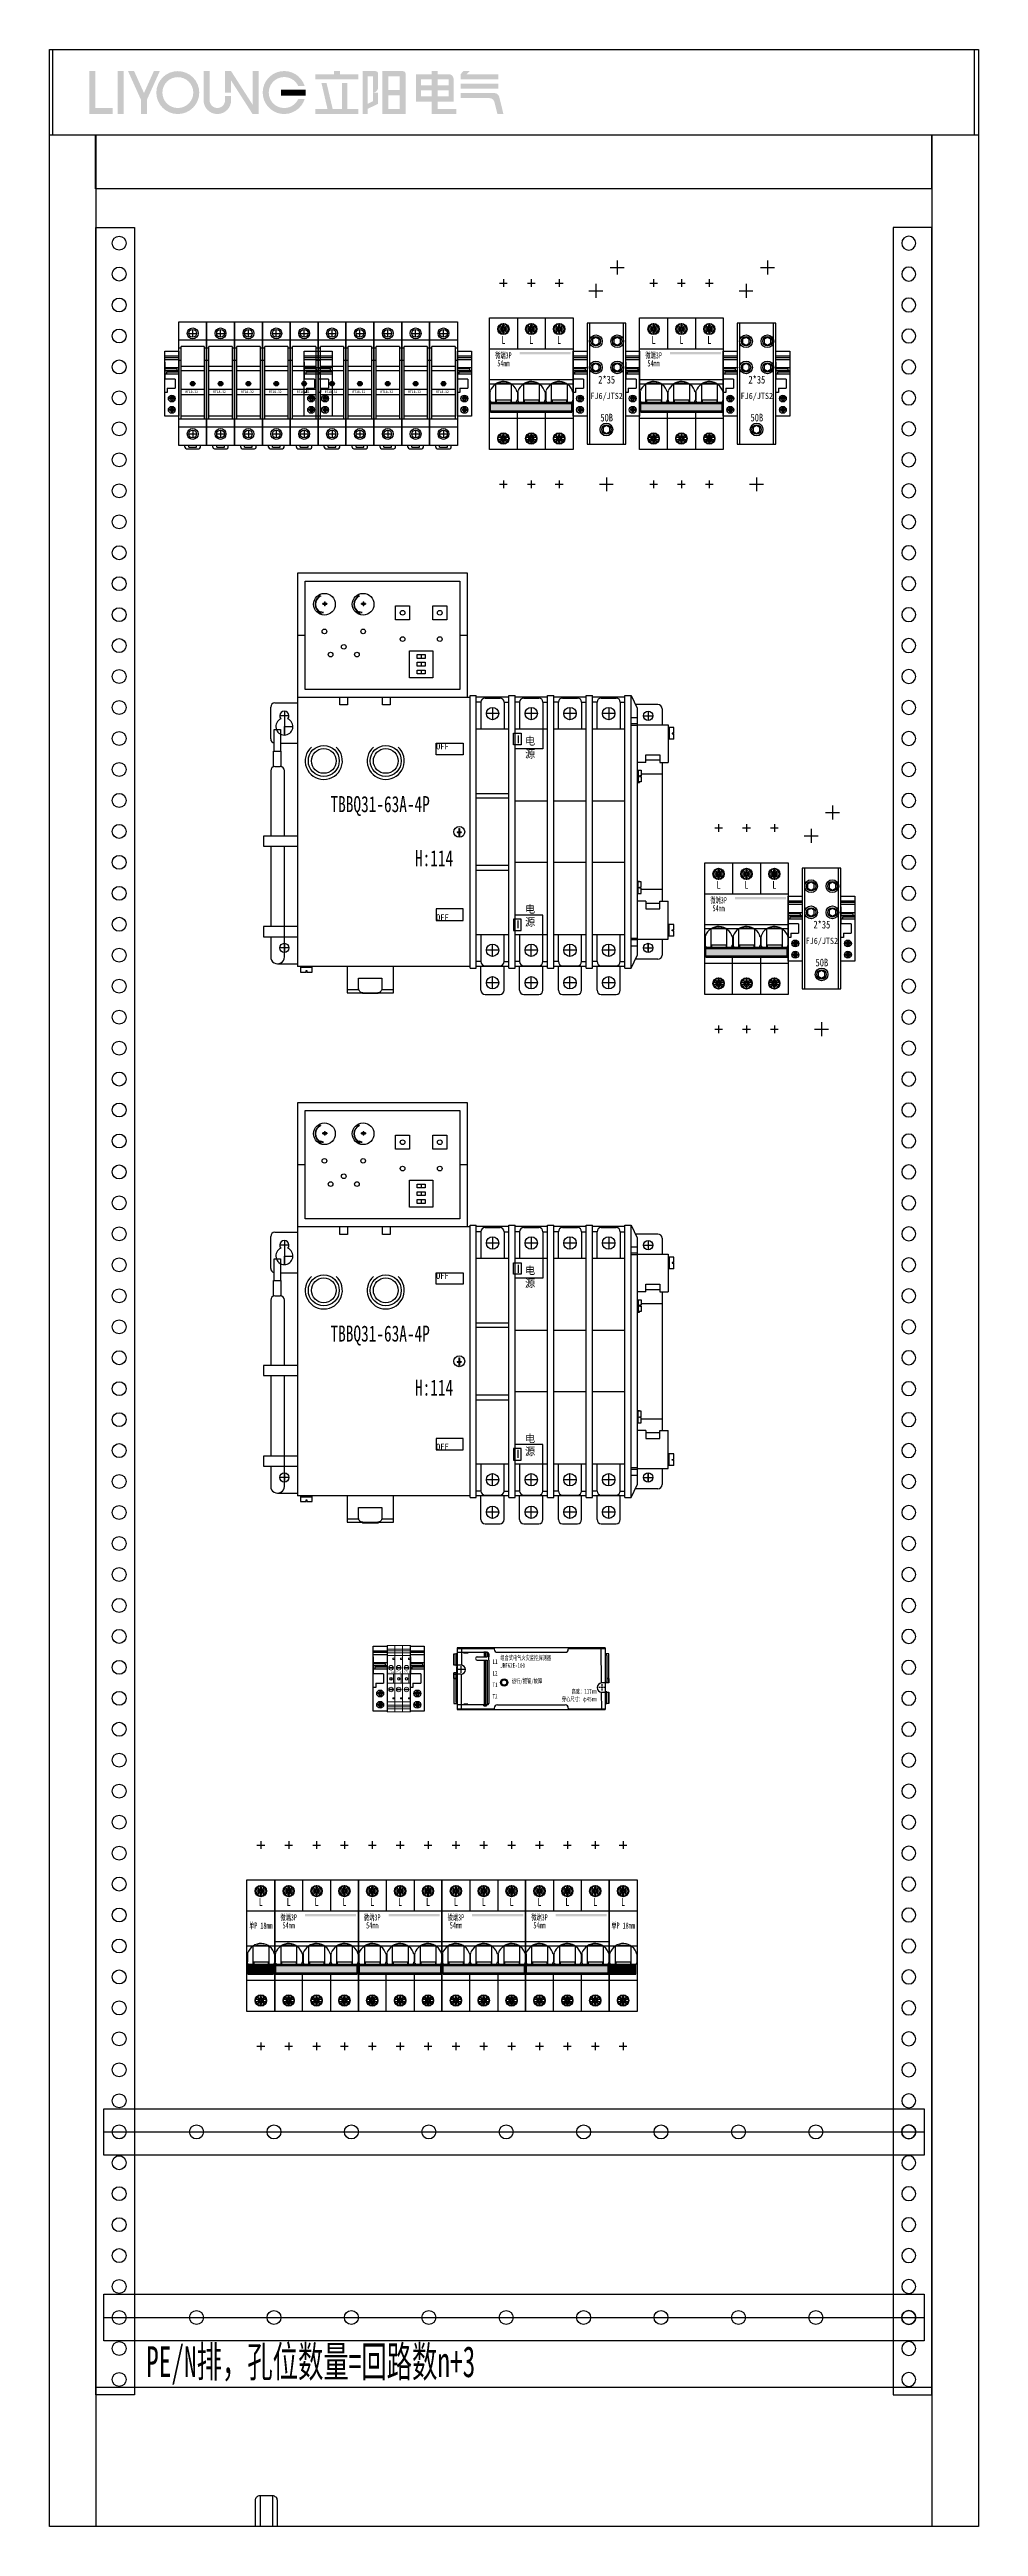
# Model space of a CAD drawing. Extents: x 1466488 to 1467088, y 398669 to 400269.
import ezdxf
from ezdxf.enums import TextEntityAlignment as Align

# ---------------------------------------------------------------- set-up
doc = ezdxf.new("R2010")
doc.units = 0
doc.header["$MEASUREMENT"] = 0
doc.linetypes.add('DASHED', pattern=[0.75, 0.5, -0.25])
doc.linetypes.add('LYJS-XX', pattern=[0.35, 0.25, -0.1])
for name, color, linetype in [('01', 7, 'Continuous'), ('EL-TEXT', 3, 'Continuous'), ('LY-JS-BJ', 7, 'Continuous'), ('LY-JS-YQJ', 7, 'Continuous'), ('布置图', 20, 'Continuous')]:
    doc.layers.add(name, color=color, linetype=linetype)
doc.layers.add('LY-二次控制图', color=7, linetype='Continuous', lineweight=18)
doc.styles.add('-宋体', font='', dxfattribs={"width": 0.65})
doc.styles.add('LY-SJ-元器件', font='', dxfattribs={"width": 0.6, "height": 4})
doc.styles.add('宋体', font='', dxfattribs={"width": 0.8, "height": 3.5})
doc.styles.get('-宋体').set_extended_font_data('NSimSun')
doc.styles.get('LY-SJ-元器件').set_extended_font_data('SimSun')
doc.styles.get('宋体').set_extended_font_data('SimSun')

# ---------------------------------------------------------------- blocks, each defined once
blk = doc.blocks.new('端子堵头')
at = {"layer": 'LY-JS-YQJ'}
for p, q in [((0, 39), (9, 39)), ((0, 38), (9, 38)), ((0, 36.7), (9, 36.7)), ((0, 35), (0, 24)), ((9, 35), (9, 24)), ((9, 34.6), (9, 33.5)), ((0, 31.5), (9, 31.5)), ((8, 30.6), (0, 30.6)), ((0, 29.5), (9, 29.5)), ((0, 27.3), (9, 27.3)), ((6.7, 24), (0, 24)), ((1.2, 27.3), (1.2, 28.6)), ((1.2, 28.6), (9, 28.6)), ((1.6, 18), (1.6, 15.3)), ((1.6, 18), (6.7, 18)), ((6.7, 24), (6.7, 18)), ((8, 29.5), (8, 30.6)), ((1.6, 15.3), (0, 15.3))]:
    blk.add_line(p, q, dxfattribs=at)
for points in [[(0, 42), (9, 42), (9, 0), (0, 0)], [(3.2, 12.1), (6, 12.1), (6, 11), (3.2, 11)], [(3.2, 4.8), (6, 4.8), (6, 3.7), (3.2, 3.7)], [(5.1, 12.8), (5.1, 10), (4, 10), (4, 12.8)], [(5.1, 5.6), (5.1, 2.8), (4.1, 2.8), (4.1, 5.6)]]:
    blk.add_lwpolyline(points, close=True, dxfattribs=at)
for centre in [(4.5, 11.4), (4.5, 4.1)]:
    blk.add_circle(centre, 2.23, dxfattribs=at)
blk = doc.blocks.new('端子50B-2x35 1只')
at = {"color": 1}
for p, q in [((15, 114), (24, 114)), ((19.5, 118.5), (19.5, 109.5)), ((1.2, 99), (10.2, 99)), ((5.7, 103.5), (5.7, 94.5)), ((8, -26), (17, -26)), ((12.5, -21.5), (12.5, -30.5))]:
    blk.add_line(p, q, dxfattribs=at)
for p, q in [((25, 78), (0, 78)), ((0, 78), (0, 0)), ((1.5, 78), (1.5, 0)), ((23.5, 0), (23.5, 78)), ((25, 0), (25, 78)), ((0, 0), (25, 0))]:
    blk.add_line(p, q)
for points in [[(5.7, 63.9), (7.8, 65.2), (7.8, 67.7), (5.7, 68.9), (3.5, 67.7), (3.5, 65.2)], [(19.5, 63.9), (21.7, 65.2), (21.7, 67.7), (19.5, 68.9), (17.4, 67.7), (17.4, 65.2)], [(5.7, 47), (7.8, 48.3), (7.8, 50.8), (5.7, 52), (3.5, 50.8), (3.5, 48.3)], [(19.5, 47), (21.7, 48.3), (21.7, 50.8), (19.5, 52), (17.4, 50.8), (17.4, 48.3)], [(12.5, 6.9), (14.7, 8.2), (14.7, 10.7), (12.5, 11.9), (10.4, 10.7), (10.4, 8.2)]]:
    blk.add_lwpolyline(points, close=True)
for centre, radius in [((5.7, 66.4), 4.11), ((5.7, 66.4), 3.02), ((19.5, 66.4), 4.11), ((19.5, 66.4), 3.02), ((5.7, 49.5), 4.11), ((5.7, 49.5), 3.02), ((19.5, 49.5), 4.11), ((19.5, 49.5), 3.02), ((12.5, 9.4), 4.11), ((12.5, 9.4), 3.02)]:
    blk.add_circle(centre, radius)
for p in [(-9, 18), (25, 18)]:
    blk.add_blockref('端子堵头', p)
at = {"layer": 'EL-TEXT', "color": 0, "linetype": 'ByBlock', "lineweight": -3, "style": '-宋体', "width": 0.8}
for s, height, p in [('FJ6/JTS2', 4, (12.7, 31.1)), ('2*35', 5, (12.7, 41.6)), ('50B', 5, (12.7, 17.1))]:
    blk.add_text(s, height=height, dxfattribs=at).set_placement(p, align=Align.MIDDLE_CENTER)
blk = doc.blocks.new('微端3P-54mm-2022.1')
h = blk.add_hatch(color=3)
h.dxf.hatch_style = 1
h.paths.add_polyline_path([(52.5, 19), (52.5, 20.5), (19.5, 20.5), (19.5, 19)])
h = blk.add_hatch(color=0)
h.dxf.hatch_style = 1
h.paths.add_polyline_path([(53.3, -17.5), (53.3, -13), (0.7, -13), (0.7, -17.5)])
at = {"color": 1}
for p, q in [((6.5, 65), (11.5, 65)), ((9, 67.5), (9, 62.5)), ((24.5, 65), (29.5, 65)), ((27, 67.5), (27, 62.5)), ((42.5, 65), (47.5, 65)), ((45, 67.5), (45, 62.5)), ((0, 0), (54, 0)), ((9, -62.5), (9, -67.5)), ((27, -62.5), (27, -67.5)), ((45, -62.5), (45, -67.5)), ((6.5, -65), (11.5, -65)), ((24.5, -65), (29.5, -65)), ((42.5, -65), (47.5, -65))]:
    blk.add_line(p, q, dxfattribs=at)
at = {"color": 0}
for p, q in [((0, -42.5), (0, 42.5)), ((0, 42.5), (54, 42.5)), ((18, 42.5), (18, 22.5)), ((36, 42.5), (36, 22.5)), ((54, 42.5), (54, -42.5)), ((0, 22.5), (54, 22.5)), ((54, 2.5), (0, 2.5)), ((54, -22.5), (0, -22.5)), ((18, -42.5), (18, -17.5)), ((36, -17.5), (36, -42.5)), ((54, -42.5), (0, -42.5))]:
    blk.add_line(p, q, dxfattribs=at)
at = {"color": 0, "linetype": 'Continuous', "lineweight": 25}
for p, q in [((7.9, 35.9), (5.6, 35.9)), ((5.6, 34.7), (7.9, 34.7)), ((6.7, 37.8), (6.5, 37.6)), ((6.5, 37.6), (6.6, 37.5)), ((6.6, 33.1), (6.5, 33)), ((6.5, 33), (6.7, 32.8)), ((6.6, 37.5), (8.1, 35.9)), ((8.1, 34.7), (6.6, 33.1)), ((6.8, 37.7), (6.7, 37.8)), ((6.7, 32.8), (6.8, 32.9)), ((8.4, 36.1), (6.8, 37.7)), ((6.8, 32.9), (8.4, 34.5)), ((7.3, 35.9), (7.3, 34.7)), ((7.3, 35.9), (8, 35.5)), ((7.3, 34.7), (8, 35.2)), ((8, 35.5), (8, 35.2)), ((8.2, 35.5), (8, 35.5)), ((8, 35.2), (8.2, 35.2)), ((8.5, 37.7), (8.5, 36.5)), ((8.5, 37.7), (8.9, 36.3)), ((9.5, 37.7), (8.5, 37.7)), ((8.5, 36.5), (8.9, 36)), ((8.5, 34.2), (8.9, 34.7)), ((8.5, 33), (8.9, 34.3)), ((8.5, 34.2), (8.5, 33)), ((8.5, 33), (9.5, 33)), ((9.1, 36.3), (8.9, 36.3)), ((8.9, 36.3), (8.9, 36)), ((8.9, 34.7), (8.9, 34.3)), ((8.9, 34.3), (9.1, 34.3)), ((9, 31.8), (9, 32.1)), ((9.5, 37.7), (9.1, 36.3)), ((9.5, 36.5), (9.1, 36)), ((9.1, 36), (9.1, 36.3)), ((9.5, 34.2), (9.1, 34.7)), ((9.1, 34.3), (9.1, 34.7)), ((9.1, 34.3), (9.5, 33)), ((9.5, 36.5), (9.5, 37.7)), ((9.5, 33), (9.5, 34.2)), ((11.2, 37.7), (9.6, 36.1)), ((9.6, 34.5), (11.2, 32.9)), ((10, 35.5), (9.7, 35.5)), ((9.7, 35.2), (10, 35.2)), ((9.9, 35.9), (11.4, 37.5)), ((11.4, 33.1), (9.9, 34.7)), ((10.7, 35.9), (10, 35.5)), ((10, 35.2), (10, 35.5)), ((10.7, 34.7), (10, 35.2)), ((12.4, 35.9), (10.1, 35.9)), ((10.1, 34.7), (12.4, 34.7)), ((10.7, 34.7), (10.7, 35.9)), ((11.3, 37.8), (11.2, 37.7)), ((11.2, 32.9), (11.3, 32.8)), ((11.5, 37.6), (11.3, 37.8)), ((11.3, 32.8), (11.5, 33)), ((11.4, 37.5), (11.5, 37.6)), ((11.5, 33), (11.4, 33.1)), ((25.9, 35.9), (23.6, 35.9)), ((23.6, 34.7), (25.9, 34.7)), ((24.7, 37.8), (24.5, 37.6)), ((24.5, 37.6), (24.6, 37.5)), ((24.6, 33.1), (24.5, 33)), ((24.5, 33), (24.7, 32.8)), ((24.6, 37.5), (26.1, 35.9)), ((26.1, 34.7), (24.6, 33.1)), ((24.8, 37.7), (24.7, 37.8)), ((24.7, 32.8), (24.8, 32.9)), ((26.4, 36.1), (24.8, 37.7)), ((24.8, 32.9), (26.4, 34.5)), ((25.3, 35.9), (25.3, 34.7)), ((25.3, 35.9), (26, 35.5)), ((25.3, 34.7), (26, 35.2)), ((26, 35.5), (26, 35.2)), ((26.2, 35.5), (26, 35.5)), ((26, 35.2), (26.2, 35.2)), ((27.5, 37.7), (26.5, 37.7)), ((26.5, 37.7), (26.5, 36.5)), ((26.5, 37.7), (26.9, 36.3)), ((26.5, 36.5), (26.9, 36)), ((26.5, 34.2), (26.9, 34.7)), ((26.5, 33), (26.9, 34.3)), ((26.5, 34.2), (26.5, 33)), ((26.5, 33), (27.5, 33)), ((26.9, 36.3), (26.9, 36)), ((27.1, 36.3), (26.9, 36.3)), ((26.9, 34.7), (26.9, 34.3)), ((26.9, 34.3), (27.1, 34.3)), ((27, 31.8), (27, 32.1)), ((27.5, 37.7), (27.1, 36.3)), ((27.5, 36.5), (27.1, 36)), ((27.1, 36), (27.1, 36.3)), ((27.1, 34.3), (27.1, 34.7)), ((27.5, 34.2), (27.1, 34.7)), ((27.1, 34.3), (27.5, 33)), ((27.5, 36.5), (27.5, 37.7)), ((27.5, 33), (27.5, 34.2)), ((29.2, 37.7), (27.6, 36.1)), ((27.6, 34.5), (29.2, 32.9)), ((28, 35.5), (27.7, 35.5)), ((27.7, 35.2), (28, 35.2)), ((27.9, 35.9), (29.4, 37.5)), ((29.4, 33.1), (27.9, 34.7)), ((28.7, 35.9), (28, 35.5)), ((28, 35.2), (28, 35.5)), ((28.7, 34.7), (28, 35.2)), ((30.4, 35.9), (28.1, 35.9)), ((28.1, 34.7), (30.4, 34.7)), ((28.7, 34.7), (28.7, 35.9)), ((29.3, 37.8), (29.2, 37.7)), ((29.2, 32.9), (29.3, 32.8)), ((29.5, 37.6), (29.3, 37.8)), ((29.3, 32.8), (29.5, 33)), ((29.4, 37.5), (29.5, 37.6)), ((29.5, 33), (29.4, 33.1)), ((43.9, 35.9), (41.6, 35.9)), ((41.6, 34.7), (43.9, 34.7)), ((42.7, 37.8), (42.5, 37.6)), ((42.5, 37.6), (42.6, 37.5)), ((42.6, 33.1), (42.5, 33)), ((42.5, 33), (42.7, 32.8)), ((42.6, 37.5), (44.1, 35.9)), ((44.1, 34.7), (42.6, 33.1)), ((42.8, 37.7), (42.7, 37.8)), ((42.7, 32.8), (42.8, 32.9)), ((44.4, 36.1), (42.8, 37.7)), ((42.8, 32.9), (44.4, 34.5)), ((43.3, 35.9), (43.3, 34.7)), ((43.3, 35.9), (44, 35.5)), ((43.3, 34.7), (44, 35.2)), ((44, 35.5), (44, 35.2)), ((44.2, 35.5), (44, 35.5)), ((44, 35.2), (44.2, 35.2)), ((44.5, 37.7), (44.9, 36.3)), ((45.5, 37.7), (44.5, 37.7)), ((44.5, 37.7), (44.5, 36.5)), ((44.5, 36.5), (44.9, 36)), ((44.5, 34.2), (44.9, 34.7)), ((44.5, 33), (44.9, 34.3)), ((44.5, 34.2), (44.5, 33)), ((44.5, 33), (45.5, 33)), ((44.9, 36.3), (44.9, 36)), ((45.1, 36.3), (44.9, 36.3)), ((44.9, 34.7), (44.9, 34.3)), ((44.9, 34.3), (45.1, 34.3)), ((45, 31.8), (45, 32.1)), ((45.5, 37.7), (45.1, 36.3)), ((45.5, 36.5), (45.1, 36)), ((45.1, 36), (45.1, 36.3)), ((45.1, 34.3), (45.1, 34.7)), ((45.5, 34.2), (45.1, 34.7)), ((45.1, 34.3), (45.5, 33)), ((45.5, 36.5), (45.5, 37.7)), ((45.5, 33), (45.5, 34.2)), ((47.2, 37.7), (45.6, 36.1)), ((45.6, 34.5), (47.2, 32.9)), ((46, 35.5), (45.7, 35.5)), ((45.7, 35.2), (46, 35.2)), ((45.9, 35.9), (47.4, 37.5)), ((47.4, 33.1), (45.9, 34.7)), ((46.7, 35.9), (46, 35.5)), ((46, 35.2), (46, 35.5)), ((46.7, 34.7), (46, 35.2)), ((48.4, 35.9), (46.1, 35.9)), ((46.1, 34.7), (48.4, 34.7)), ((46.7, 34.7), (46.7, 35.9)), ((47.3, 37.8), (47.2, 37.7)), ((47.2, 32.9), (47.3, 32.8)), ((47.5, 37.6), (47.3, 37.8)), ((47.3, 32.8), (47.5, 33)), ((47.4, 37.5), (47.5, 37.6)), ((47.5, 33), (47.4, 33.1)), ((0.3, -5.5), (0.3, -10.5)), ((53.3, -12.2), (0.7, -12.2)), ((0.7, -18.4), (0.7, -12.2)), ((53.3, -12.4), (0.7, -12.4)), ((53.3, -13), (0.7, -13)), ((4.1, -12.2), (4.1, -0.4)), ((4.4, -10.4), (4.4, -12.2)), ((4.4, -10.4), (13.8, -10.4)), ((13.8, -10.4), (13.8, -12.2)), ((14.1, -0.4), (14.1, -12.2)), ((18, -5.5), (18, -10.5)), ((18.3, -5.5), (18.3, -10.5)), ((22.1, -12.2), (22.1, -0.4)), ((22.4, -10.4), (22.4, -12.2)), ((22.4, -10.4), (31.8, -10.4)), ((31.8, -10.4), (31.8, -12.2)), ((32.1, -0.4), (32.1, -12.2)), ((36, -5.5), (36, -10.5)), ((36.3, -5.5), (36.3, -10.5)), ((40.1, -12.2), (40.1, -0.4)), ((40.4, -10.4), (40.4, -12.2)), ((40.4, -10.4), (49.8, -10.4)), ((49.8, -10.4), (49.8, -12.2)), ((50.1, -0.4), (50.1, -12.2)), ((53.3, -18.4), (53.3, -12.2)), ((54, -5.5), (54, -10.5)), ((0.7, -17.5), (53.3, -17.5)), ((0.7, -18.1), (53.3, -18.1)), ((0.7, -18.4), (53.3, -18.4)), ((7.9, -34.8), (5.6, -34.8)), ((5.6, -36), (7.9, -36)), ((6.7, -32.9), (6.5, -33.1)), ((6.5, -33.1), (6.6, -33.2)), ((6.6, -37.6), (6.5, -37.7)), ((6.5, -37.7), (6.7, -37.9)), ((6.6, -33.2), (8.1, -34.8)), ((8.1, -36), (6.6, -37.6)), ((6.8, -33), (6.7, -32.9)), ((6.7, -37.9), (6.8, -37.8)), ((8.4, -34.6), (6.8, -33)), ((6.8, -37.8), (8.4, -36.2)), ((7.3, -34.8), (7.3, -36)), ((7.3, -34.8), (8, -35.2)), ((7.3, -36), (8, -35.5)), ((8, -35.2), (8, -35.5)), ((8.2, -35.2), (8, -35.2)), ((8, -35.5), (8.2, -35.5)), ((8.5, -33), (8.9, -34.4)), ((9.5, -33), (8.5, -33)), ((8.5, -33), (8.5, -34.2)), ((8.5, -34.2), (8.9, -34.7)), ((8.5, -36.6), (8.9, -36.1)), ((8.5, -37.7), (8.9, -36.4)), ((8.5, -36.6), (8.5, -37.7)), ((8.5, -37.7), (9.5, -37.7)), ((9.1, -34.4), (8.9, -34.4)), ((8.9, -34.4), (8.9, -34.7)), ((8.9, -36.1), (8.9, -36.4)), ((8.9, -36.4), (9.1, -36.4)), ((9, -38.9), (9, -38.6)), ((9.5, -33), (9.1, -34.4)), ((9.5, -34.2), (9.1, -34.7)), ((9.1, -34.7), (9.1, -34.4)), ((9.5, -36.6), (9.1, -36)), ((9.1, -36.4), (9.1, -36)), ((9.1, -36.4), (9.5, -37.7)), ((9.5, -34.2), (9.5, -33)), ((9.5, -37.7), (9.5, -36.6)), ((11.2, -33), (9.6, -34.6)), ((9.6, -36.2), (11.2, -37.8)), ((10, -35.2), (9.7, -35.2)), ((9.7, -35.5), (10, -35.5)), ((9.9, -34.8), (11.4, -33.2)), ((11.4, -37.6), (9.9, -36)), ((10.7, -34.8), (10, -35.2)), ((10, -35.5), (10, -35.2)), ((10.7, -36), (10, -35.5)), ((12.4, -34.8), (10.1, -34.8)), ((10.1, -36), (12.4, -36)), ((10.7, -36), (10.7, -34.8)), ((11.3, -32.9), (11.2, -33)), ((11.2, -37.8), (11.3, -37.9)), ((11.5, -33.1), (11.3, -32.9)), ((11.3, -37.9), (11.5, -37.7)), ((11.4, -33.2), (11.5, -33.1)), ((11.5, -37.7), (11.4, -37.6)), ((25.9, -34.8), (23.6, -34.8)), ((23.6, -36), (25.9, -36)), ((24.7, -32.9), (24.5, -33.1)), ((24.5, -33.1), (24.6, -33.2)), ((24.6, -37.6), (24.5, -37.7)), ((24.5, -37.7), (24.7, -37.9)), ((24.6, -33.2), (26.1, -34.8)), ((26.1, -36), (24.6, -37.6)), ((24.8, -33), (24.7, -32.9)), ((24.7, -37.9), (24.8, -37.8)), ((26.4, -34.6), (24.8, -33)), ((24.8, -37.8), (26.4, -36.2)), ((25.3, -34.8), (25.3, -36)), ((25.3, -34.8), (26, -35.2)), ((25.3, -36), (26, -35.5)), ((26, -35.2), (26, -35.5)), ((26.2, -35.2), (26, -35.2)), ((26, -35.5), (26.2, -35.5)), ((26.5, -33), (26.5, -34.2)), ((27.5, -33), (26.5, -33)), ((26.5, -33), (26.9, -34.4)), ((26.5, -34.2), (26.9, -34.7)), ((26.5, -36.6), (26.9, -36.1)), ((26.5, -37.7), (26.9, -36.4)), ((26.5, -36.6), (26.5, -37.7)), ((26.5, -37.7), (27.5, -37.7)), ((27.1, -34.4), (26.9, -34.4)), ((26.9, -34.4), (26.9, -34.7)), ((26.9, -36.1), (26.9, -36.4)), ((26.9, -36.4), (27.1, -36.4)), ((27, -38.9), (27, -38.6)), ((27.5, -33), (27.1, -34.4)), ((27.5, -34.2), (27.1, -34.7)), ((27.1, -34.7), (27.1, -34.4)), ((27.1, -36.4), (27.1, -36)), ((27.5, -36.6), (27.1, -36)), ((27.1, -36.4), (27.5, -37.7)), ((27.5, -34.2), (27.5, -33)), ((27.5, -37.7), (27.5, -36.6)), ((29.2, -33), (27.6, -34.6)), ((27.6, -36.2), (29.2, -37.8)), ((28, -35.2), (27.7, -35.2)), ((27.7, -35.5), (28, -35.5)), ((27.9, -34.8), (29.4, -33.2)), ((29.4, -37.6), (27.9, -36)), ((28.7, -34.8), (28, -35.2)), ((28, -35.5), (28, -35.2)), ((28.7, -36), (28, -35.5)), ((30.4, -34.8), (28.1, -34.8)), ((28.1, -36), (30.4, -36)), ((28.7, -36), (28.7, -34.8)), ((29.3, -32.9), (29.2, -33)), ((29.2, -37.8), (29.3, -37.9)), ((29.5, -33.1), (29.3, -32.9)), ((29.3, -37.9), (29.5, -37.7)), ((29.4, -33.2), (29.5, -33.1)), ((29.5, -37.7), (29.4, -37.6)), ((43.9, -34.8), (41.6, -34.8)), ((41.6, -36), (43.9, -36)), ((42.7, -32.9), (42.5, -33.1)), ((42.5, -33.1), (42.6, -33.2)), ((42.6, -37.6), (42.5, -37.7)), ((42.5, -37.7), (42.7, -37.9)), ((42.6, -33.2), (44.1, -34.8)), ((44.1, -36), (42.6, -37.6)), ((42.8, -33), (42.7, -32.9)), ((42.7, -37.9), (42.8, -37.8)), ((44.4, -34.6), (42.8, -33)), ((42.8, -37.8), (44.4, -36.2)), ((43.3, -34.8), (44, -35.2)), ((43.3, -34.8), (43.3, -36)), ((43.3, -36), (44, -35.5)), ((44, -35.2), (44, -35.5)), ((44.2, -35.2), (44, -35.2)), ((44, -35.5), (44.2, -35.5)), ((44.5, -33), (44.9, -34.4)), ((45.5, -33), (44.5, -33)), ((44.5, -33), (44.5, -34.2)), ((44.5, -34.2), (44.9, -34.7)), ((44.5, -36.6), (44.9, -36.1)), ((44.5, -37.7), (44.9, -36.4)), ((44.5, -36.6), (44.5, -37.7)), ((44.5, -37.7), (45.5, -37.7)), ((44.9, -34.4), (44.9, -34.7)), ((45.1, -34.4), (44.9, -34.4)), ((44.9, -36.1), (44.9, -36.4)), ((44.9, -36.4), (45.1, -36.4)), ((45, -38.9), (45, -38.6)), ((45.5, -33), (45.1, -34.4)), ((45.5, -34.2), (45.1, -34.7)), ((45.1, -34.7), (45.1, -34.4)), ((45.1, -36.4), (45.1, -36)), ((45.5, -36.6), (45.1, -36)), ((45.1, -36.4), (45.5, -37.7)), ((45.5, -34.2), (45.5, -33)), ((45.5, -37.7), (45.5, -36.6)), ((47.2, -33), (45.6, -34.6)), ((45.6, -36.2), (47.2, -37.8)), ((46, -35.2), (45.7, -35.2)), ((45.7, -35.5), (46, -35.5)), ((45.9, -34.8), (47.4, -33.2)), ((47.4, -37.6), (45.9, -36)), ((46.7, -34.8), (46, -35.2)), ((46, -35.5), (46, -35.2)), ((46.7, -36), (46, -35.5)), ((48.4, -34.8), (46.1, -34.8)), ((46.1, -36), (48.4, -36)), ((46.7, -36), (46.7, -34.8)), ((47.3, -32.9), (47.2, -33)), ((47.2, -37.8), (47.3, -37.9)), ((47.5, -33.1), (47.3, -32.9)), ((47.3, -37.9), (47.5, -37.7)), ((47.4, -33.2), (47.5, -33.1)), ((47.5, -37.7), (47.4, -37.6))]:
    blk.add_line(p, q, dxfattribs=at)
at = {"color": 0}
for centre, radius in [((9, 35.3), 3.64), ((9, 35.3), 3.39), ((27, 35.3), 3.64), ((27, 35.3), 3.39), ((45, 35.3), 3.64), ((45, 35.3), 3.39), ((9, -35.4), 3.64), ((27, -35.4), 3.64), ((45, -35.4), 3.64), ((9, -35.4), 3.39), ((27, -35.4), 3.39), ((45, -35.4), 3.39)]:
    blk.add_circle(centre, radius, dxfattribs=at)
at = {"color": 0, "linetype": 'Continuous', "lineweight": 25}
for centre in [(9, 35.3), (27, 35.3), (45, 35.3), (9, -35.4), (27, -35.4), (45, -35.4)]:
    blk.add_circle(centre, 3.5, dxfattribs=at)
for centre, radius, start, end in [((9, 35.3), 3.25, 137.6454, 169.3613), ((9, 35.3), 3.25, 190.6387, 222.3546), ((9, 35.3), 3.25, 47.6454, 132.3546), ((9, 35.3), 3.25, 227.6454, 312.3546), ((7.9, 36.5), 0.552, 270, 360), ((7.9, 34.2), 0.552, 0, 90), ((8.2, 36.7), 1.27, 275.7409, 278.1372), ((8.1, 37.8), 2.31, 274.6869, 276.011), ((8.1, 32.9), 2.31, 83.234, 85.2255), ((8.2, 34.3), 0.834, 77.8753, 83.3489), ((8.3, 36), 0.494, 282.0203, 298.836), ((8.2, 36.2), 0.747, 278.1332, 282.1859), ((8.3, 34.6), 0.5, 58.0737, 77.8061), ((8.2, 36.1), 0.641, 299.0084, 316.9423), ((8.2, 34.5), 0.636, 37.8376, 58.3835), ((8.3, 36), 0.506, 316.5183, 337.4465), ((8.3, 34.6), 0.49, 22.029, 37.4855), ((6.6, 36.6), 2.31, 342.9388, 344.9228), ((8, 36.1), 0.834, 337.6013, 343.0532), ((8.1, 34.5), 0.747, 18.1694, 22.2379), ((7.6, 34.4), 1.27, 15.7681, 18.1735), ((6.6, 34.1), 2.31, 14.7102, 16.0393), ((11.4, 36.6), 2.31, 195.0773, 196.4013), ((11.4, 34.1), 2.31, 162.9388, 164.9228), ((9.9, 36.1), 0.747, 198.5233, 202.5755), ((10.4, 36.3), 1.27, 196.1312, 198.5273), ((9.7, 36), 0.49, 202.3673, 217.7617), ((9.7, 34.6), 0.506, 136.5183, 157.4465), ((10, 34.5), 0.834, 157.6013, 163.0532), ((9.8, 36.1), 0.636, 218.1132, 238.5766), ((9.8, 34.5), 0.641, 119.0082, 136.9423), ((9.7, 36), 0.5, 238.269, 257.922), ((10.1, 36.5), 0.552, 180, 270), ((9.7, 34.7), 0.494, 102.021, 118.8359), ((10.1, 34.2), 0.552, 90, 180), ((9.8, 36.3), 0.834, 257.9903, 263.442), ((9.8, 33.9), 1.27, 95.7421, 98.1383), ((9.7, 34.4), 0.747, 98.1342, 102.1867), ((9.9, 37.8), 2.31, 263.3277, 265.3115), ((9.9, 32.9), 2.31, 94.6881, 96.0122), ((9, 35.3), 3.25, 10.6387, 42.3546), ((9, 35.3), 3.25, 317.6454, 349.3613), ((27, 35.3), 3.25, 137.6454, 169.3613), ((27, 35.3), 3.25, 190.6387, 222.3546), ((27, 35.3), 3.25, 47.6454, 132.3546), ((27, 35.3), 3.25, 227.6454, 312.3546), ((25.9, 36.5), 0.552, 270, 360), ((25.9, 34.2), 0.552, 0, 90), ((26.2, 36.7), 1.27, 275.7409, 278.1372), ((26.1, 37.8), 2.31, 274.6869, 276.011), ((26.1, 32.9), 2.31, 83.234, 85.2255), ((26.2, 34.3), 0.834, 77.8753, 83.3489), ((26.3, 36), 0.494, 282.0203, 298.836), ((26.2, 36.2), 0.747, 278.1332, 282.1859), ((26.3, 34.6), 0.5, 58.0737, 77.8061), ((26.2, 36.1), 0.641, 299.0084, 316.9423), ((26.2, 34.5), 0.636, 37.8376, 58.3835), ((26.3, 36), 0.506, 316.5183, 337.4465), ((26.3, 34.6), 0.49, 22.029, 37.4855), ((24.6, 36.6), 2.31, 342.9388, 344.9228), ((26, 36.1), 0.834, 337.6013, 343.0532), ((26.1, 34.5), 0.747, 18.1694, 22.2379), ((25.6, 34.4), 1.27, 15.7681, 18.1735), ((24.6, 34.1), 2.31, 14.7102, 16.0393), ((29.4, 36.6), 2.31, 195.0773, 196.4013), ((29.4, 34.1), 2.31, 162.9388, 164.9228), ((27.9, 36.1), 0.747, 198.5233, 202.5755), ((28.4, 36.3), 1.27, 196.1312, 198.5273), ((27.7, 36), 0.49, 202.3673, 217.7617), ((27.7, 34.6), 0.506, 136.5183, 157.4465), ((28, 34.5), 0.834, 157.6013, 163.0532), ((27.8, 36.1), 0.636, 218.1132, 238.5766), ((27.8, 34.5), 0.641, 119.0082, 136.9423), ((27.7, 36), 0.5, 238.269, 257.922), ((28.1, 36.5), 0.552, 180, 270), ((27.7, 34.7), 0.494, 102.021, 118.8359), ((28.1, 34.2), 0.552, 90, 180), ((27.8, 36.3), 0.834, 257.9903, 263.442), ((27.8, 33.9), 1.27, 95.7421, 98.1383), ((27.7, 34.4), 0.747, 98.1342, 102.1867), ((27.9, 37.8), 2.31, 263.3277, 265.3115), ((27.9, 32.9), 2.31, 94.6881, 96.0122), ((27, 35.3), 3.25, 10.6387, 42.3546), ((27, 35.3), 3.25, 317.6454, 349.3613), ((45, 35.3), 3.25, 137.6454, 169.3613), ((45, 35.3), 3.25, 190.6387, 222.3546), ((45, 35.3), 3.25, 47.6454, 132.3546), ((45, 35.3), 3.25, 227.6454, 312.3546), ((43.9, 36.5), 0.552, 270, 360), ((43.9, 34.2), 0.552, 0, 90), ((44.2, 36.7), 1.27, 275.7409, 278.1372), ((44.1, 37.8), 2.31, 274.6869, 276.011), ((44.1, 32.9), 2.31, 83.234, 85.2255), ((44.2, 34.3), 0.834, 77.8753, 83.3489), ((44.3, 36), 0.494, 282.0203, 298.836), ((44.2, 36.2), 0.747, 278.1332, 282.1859), ((44.3, 34.6), 0.5, 58.0737, 77.8061), ((44.2, 36.1), 0.641, 299.0084, 316.9423), ((44.2, 34.5), 0.636, 37.8376, 58.3835), ((44.3, 36), 0.506, 316.5183, 337.4465), ((44.3, 34.6), 0.49, 22.029, 37.4855), ((42.6, 36.6), 2.31, 342.9388, 344.9228), ((44, 36.1), 0.834, 337.6013, 343.0532), ((44.1, 34.5), 0.747, 18.1694, 22.2379), ((43.6, 34.4), 1.27, 15.7681, 18.1735), ((42.6, 34.1), 2.31, 14.7102, 16.0393), ((47.4, 36.6), 2.31, 195.0773, 196.4013), ((47.4, 34.1), 2.31, 162.9388, 164.9228), ((45.9, 36.1), 0.747, 198.5233, 202.5755), ((46.4, 36.3), 1.27, 196.1312, 198.5273), ((45.7, 36), 0.49, 202.3673, 217.7617), ((45.7, 34.6), 0.506, 136.5183, 157.4465), ((46, 34.5), 0.834, 157.6013, 163.0532), ((45.8, 36.1), 0.636, 218.1132, 238.5766), ((45.8, 34.5), 0.641, 119.0082, 136.9423), ((45.7, 36), 0.5, 238.269, 257.922), ((46.1, 36.5), 0.552, 180, 270), ((45.7, 34.7), 0.494, 102.021, 118.8359), ((46.1, 34.2), 0.552, 90, 180), ((45.8, 36.3), 0.834, 257.9903, 263.442), ((45.8, 33.9), 1.27, 95.7421, 98.1383), ((45.7, 34.4), 0.747, 98.1342, 102.1867), ((45.9, 37.8), 2.31, 263.3277, 265.3115), ((45.9, 32.9), 2.31, 94.6881, 96.0122), ((45, 35.3), 3.25, 10.6387, 42.3546), ((45, 35.3), 3.25, 317.6454, 349.3613), ((9.1, -7.8), 9.19, 87.8849, 160.4296), ((8.9, -15.2), 15.6, 94.6966, 107.9265), ((9.1, -16.7), 17.1, 89.9904, 94.9002), ((9.1, -16.2), 16.6, 75.7297, 90.1184), ((9, -7.9), 9.23, 15.0474, 87.2502), ((27.1, -7.8), 9.19, 87.8849, 160.4296), ((26.9, -15.2), 15.6, 94.6966, 107.9265), ((27.1, -16.7), 17.1, 89.9904, 94.9002), ((27.1, -16.2), 16.6, 75.7297, 90.1184), ((27, -7.9), 9.23, 15.0474, 87.2502), ((45.1, -7.8), 9.19, 87.8849, 160.4296), ((44.9, -15.2), 15.6, 94.6966, 107.9265), ((45.1, -16.7), 17.1, 89.9904, 94.9002), ((45.1, -16.2), 16.6, 75.7297, 90.1184), ((45, -7.9), 9.23, 15.0474, 87.2502), ((9.4, -8), 9.46, 160.057, 164.6179), ((29.6, -1.8), 30.6, 196.4297, 196.8694), ((16.6, -5.8), 17, 196.781, 197.5735), ((10, -7.9), 10.1, 197.5731, 198.8992), ((6.9, -9), 6.85, 198.859, 201.3043), ((5, -9.7), 4.71, 201.1482, 208.2485), ((13.7, -5), 14.7, 208.3279, 209.4703), ((10, -12.6), 12.9, 72.7867, 75.5196), ((5.8, -26.4), 27.4, 72.3845, 73.0215), ((13.6, -9.9), 4.27, 329.3774, 337.9794), ((7.4, -6.4), 11.4, 329.2292, 329.8147), ((11.2, -9), 6.88, 337.958, 342.3373), ((-11.7, -1.9), 30.9, 343.1981, 343.8522), ((5.6, -7.1), 12.8, 342.1258, 343.1767), ((27.4, -8), 9.46, 160.057, 164.6179), ((47.6, -1.8), 30.6, 196.4297, 196.8694), ((34.6, -5.8), 17, 196.781, 197.5735), ((28, -7.9), 10.1, 197.5731, 198.8992), ((24.9, -9), 6.85, 198.859, 201.3043), ((23, -9.7), 4.71, 201.1482, 208.2485), ((31.7, -5), 14.7, 208.3279, 209.4703), ((28, -12.6), 12.9, 72.7867, 75.5196), ((23.8, -26.4), 27.4, 72.3845, 73.0215), ((31.6, -9.9), 4.27, 329.3774, 337.9794), ((25.4, -6.4), 11.4, 329.2292, 329.8147), ((29.2, -9), 6.88, 337.958, 342.3373), ((6.3, -1.9), 30.9, 343.1981, 343.8522), ((23.6, -7.1), 12.8, 342.1258, 343.1767), ((45.4, -8), 9.46, 160.057, 164.6179), ((65.6, -1.8), 30.6, 196.4297, 196.8694), ((52.6, -5.8), 17, 196.781, 197.5735), ((46, -7.9), 10.1, 197.5731, 198.8992), ((42.9, -9), 6.85, 198.859, 201.3043), ((41, -9.7), 4.71, 201.1482, 208.2485), ((49.7, -5), 14.7, 208.3279, 209.4703), ((46, -12.6), 12.9, 72.7867, 75.5196), ((41.8, -26.4), 27.4, 72.3845, 73.0215), ((49.6, -9.9), 4.27, 329.3774, 337.9794), ((43.4, -6.4), 11.4, 329.2292, 329.8147), ((47.2, -9), 6.88, 337.958, 342.3373), ((24.3, -1.9), 30.9, 343.1981, 343.8522), ((41.6, -7.1), 12.8, 342.1258, 343.1767), ((9, -35.4), 3.25, 137.6454, 169.3613), ((9, -35.4), 3.25, 190.6387, 222.3546), ((9, -35.4), 3.25, 47.6454, 132.3546), ((9, -35.4), 3.25, 227.6454, 312.3546), ((7.9, -34.2), 0.552, 270, 360), ((7.9, -36.6), 0.552, 0, 90), ((8.2, -34), 1.27, 275.7409, 278.1372), ((8.1, -32.9), 2.31, 274.6869, 276.011), ((8.1, -37.9), 2.31, 83.234, 85.2255), ((8.2, -36.4), 0.834, 77.8753, 83.3489), ((8.3, -34.7), 0.494, 282.0203, 298.836), ((8.2, -34.5), 0.747, 278.1332, 282.1859), ((8.3, -36.1), 0.5, 58.0737, 77.8061), ((8.2, -34.6), 0.641, 299.0084, 316.9423), ((8.2, -36.2), 0.636, 37.8376, 58.3835), ((8.3, -34.7), 0.506, 316.5183, 337.4465), ((8.3, -36.1), 0.49, 22.029, 37.4855), ((6.6, -34.1), 2.31, 342.9388, 344.9228), ((8, -34.6), 0.834, 337.6013, 343.0532), ((8.1, -36.2), 0.747, 18.1694, 22.2379), ((7.6, -36.3), 1.27, 15.7681, 18.1735), ((6.6, -36.6), 2.31, 14.7102, 16.0393), ((11.4, -34.1), 2.31, 195.0773, 196.4013), ((11.4, -36.7), 2.31, 162.9388, 164.9228), ((10.4, -34.4), 1.27, 196.1312, 198.5273), ((9.7, -34.7), 0.49, 202.3673, 217.7617), ((9.9, -34.6), 0.747, 198.5233, 202.5755), ((9.7, -36.1), 0.506, 136.5183, 157.4465), ((10, -36.2), 0.834, 157.6013, 163.0532), ((9.8, -34.6), 0.636, 218.1132, 238.5766), ((9.8, -36.2), 0.641, 119.0082, 136.9423), ((9.7, -34.7), 0.5, 238.269, 257.922), ((10.1, -34.2), 0.552, 180, 270), ((9.7, -36.1), 0.494, 102.021, 118.8359), ((10.1, -36.6), 0.552, 90, 180), ((9.8, -34.4), 0.834, 257.9903, 263.442), ((9.7, -36.3), 0.747, 98.1342, 102.1867), ((9.8, -36.8), 1.27, 95.7421, 98.1383), ((9.9, -32.9), 2.31, 263.3277, 265.3115), ((9.9, -37.9), 2.31, 94.6881, 96.0122), ((9, -35.4), 3.25, 10.6387, 42.3546), ((9, -35.4), 3.25, 317.6454, 349.3613), ((27, -35.4), 3.25, 137.6454, 169.3613), ((27, -35.4), 3.25, 190.6387, 222.3546), ((27, -35.4), 3.25, 47.6454, 132.3546), ((27, -35.4), 3.25, 227.6454, 312.3546), ((25.9, -34.2), 0.552, 270, 360), ((25.9, -36.6), 0.552, 0, 90), ((26.2, -34), 1.27, 275.7409, 278.1372), ((26.1, -32.9), 2.31, 274.6869, 276.011), ((26.1, -37.9), 2.31, 83.234, 85.2255), ((26.2, -36.4), 0.834, 77.8753, 83.3489), ((26.3, -34.7), 0.494, 282.0203, 298.836), ((26.2, -34.5), 0.747, 278.1332, 282.1859), ((26.3, -36.1), 0.5, 58.0737, 77.8061), ((26.2, -34.6), 0.641, 299.0084, 316.9423), ((26.2, -36.2), 0.636, 37.8376, 58.3835), ((26.3, -34.7), 0.506, 316.5183, 337.4465), ((26.3, -36.1), 0.49, 22.029, 37.4855), ((24.6, -34.1), 2.31, 342.9388, 344.9228), ((26, -34.6), 0.834, 337.6013, 343.0532), ((26.1, -36.2), 0.747, 18.1694, 22.2379), ((25.6, -36.3), 1.27, 15.7681, 18.1735), ((24.6, -36.6), 2.31, 14.7102, 16.0393), ((29.4, -34.1), 2.31, 195.0773, 196.4013), ((29.4, -36.7), 2.31, 162.9388, 164.9228), ((28.4, -34.4), 1.27, 196.1312, 198.5273), ((27.7, -34.7), 0.49, 202.3673, 217.7617), ((27.9, -34.6), 0.747, 198.5233, 202.5755), ((27.7, -36.1), 0.506, 136.5183, 157.4465), ((28, -36.2), 0.834, 157.6013, 163.0532), ((27.8, -34.6), 0.636, 218.1132, 238.5766), ((27.8, -36.2), 0.641, 119.0082, 136.9423), ((27.7, -34.7), 0.5, 238.269, 257.922), ((28.1, -34.2), 0.552, 180, 270), ((27.7, -36.1), 0.494, 102.021, 118.8359), ((28.1, -36.6), 0.552, 90, 180), ((27.8, -34.4), 0.834, 257.9903, 263.442), ((27.7, -36.3), 0.747, 98.1342, 102.1867), ((27.8, -36.8), 1.27, 95.7421, 98.1383), ((27.9, -32.9), 2.31, 263.3277, 265.3115), ((27.9, -37.9), 2.31, 94.6881, 96.0122), ((27, -35.4), 3.25, 10.6387, 42.3546), ((27, -35.4), 3.25, 317.6454, 349.3613), ((45, -35.4), 3.25, 137.6454, 169.3613), ((45, -35.4), 3.25, 190.6387, 222.3546), ((45, -35.4), 3.25, 47.6454, 132.3546), ((45, -35.4), 3.25, 227.6454, 312.3546), ((43.9, -34.2), 0.552, 270, 360), ((43.9, -36.6), 0.552, 0, 90), ((44.2, -34), 1.27, 275.7409, 278.1372), ((44.1, -32.9), 2.31, 274.6869, 276.011), ((44.1, -37.9), 2.31, 83.234, 85.2255), ((44.2, -36.4), 0.834, 77.8753, 83.3489), ((44.3, -34.7), 0.494, 282.0203, 298.836), ((44.2, -34.5), 0.747, 278.1332, 282.1859), ((44.3, -36.1), 0.5, 58.0737, 77.8061), ((44.2, -34.6), 0.641, 299.0084, 316.9423), ((44.2, -36.2), 0.636, 37.8376, 58.3835), ((44.3, -34.7), 0.506, 316.5183, 337.4465), ((44.3, -36.1), 0.49, 22.029, 37.4855), ((42.6, -34.1), 2.31, 342.9388, 344.9228), ((44, -34.6), 0.834, 337.6013, 343.0532), ((44.1, -36.2), 0.747, 18.1694, 22.2379), ((43.6, -36.3), 1.27, 15.7681, 18.1735), ((42.6, -36.6), 2.31, 14.7102, 16.0393), ((47.4, -34.1), 2.31, 195.0773, 196.4013), ((47.4, -36.7), 2.31, 162.9388, 164.9228), ((46.4, -34.4), 1.27, 196.1312, 198.5273), ((45.7, -34.7), 0.49, 202.3673, 217.7617), ((45.9, -34.6), 0.747, 198.5233, 202.5755), ((45.7, -36.1), 0.506, 136.5183, 157.4465), ((46, -36.2), 0.834, 157.6013, 163.0532), ((45.8, -34.6), 0.636, 218.1132, 238.5766), ((45.8, -36.2), 0.641, 119.0082, 136.9423), ((45.7, -34.7), 0.5, 238.269, 257.922), ((46.1, -34.2), 0.552, 180, 270), ((45.7, -36.1), 0.494, 102.021, 118.8359), ((46.1, -36.6), 0.552, 90, 180), ((45.8, -34.4), 0.834, 257.9903, 263.442), ((45.7, -36.3), 0.747, 98.1342, 102.1867), ((45.8, -36.8), 1.27, 95.7421, 98.1383), ((45.9, -32.9), 2.31, 263.3277, 265.3115), ((45.9, -37.9), 2.31, 94.6881, 96.0122), ((45, -35.4), 3.25, 10.6387, 42.3546), ((45, -35.4), 3.25, 317.6454, 349.3613)]:
    blk.add_arc(centre, radius, start, end, dxfattribs=at)
at = {"color": 1, "style": 'LY-SJ-元器件', "width": 0.6}
for s, p in [('微端3P', (9, 18.4)), ('54mm', (9, 13.1))]:
    blk.add_text(s, height=4, dxfattribs=at).set_placement(p, align=Align.MIDDLE)
at = {"color": 0, "style": 'LY-SJ-元器件', "width": 0.7}
for p in [(9, 28.2), (27, 28.2), (45, 28.2)]:
    blk.add_text('L', height=5, dxfattribs=at).set_placement(p, align=Align.MIDDLE)
blk = doc.blocks.new('A$C03D07FCC')
for p, q in [((0, 19), (5, 19)), ((0, 18), (5, 18)), ((0, 16.7), (5, 16.7)), ((5, 19), (10, 19)), ((5, 18), (10, 18)), ((5, 16.7), (10, 16.7)), ((0, 3), (5, 3)), ((5, 13.2), (3.7, 13.2)), ((3.7, 13.2), (3.7, 12.4)), ((3.7, 12.4), (5, 12.4)), ((4.1, 3), (4.1, -3)), ((5, 12.4), (5, 11.3)), ((5, 3), (10, 3)), ((10, 13.2), (8.7, 13.2)), ((8.7, 13.2), (8.7, 12.4)), ((8.7, 12.4), (10, 12.4)), ((9.1, 3), (9.1, -3)), ((0, -3), (5, -3)), ((5, -12.3), (3.7, -12.3)), ((3.7, -12.3), (3.7, -13.1)), ((3.7, -13.1), (5, -13.1)), ((5, -3), (10, -3)), ((10, -12.3), (8.7, -12.3)), ((8.7, -12.3), (8.7, -13.1)), ((8.7, -13.1), (10, -13.1)), ((0, -17.1), (5, -17.1)), ((0, -18.2), (5, -18.2)), ((0, -19.4), (5, -19.4)), ((5, -17.1), (10, -17.1)), ((5, -18.2), (10, -18.2)), ((5, -19.4), (10, -19.4))]:
    blk.add_line(p, q)
at = {"color": 2}
for p, q in [((10, 19), (15, 19)), ((10, 18), (15, 18)), ((10, 16.7), (15, 16.7)), ((10, 12.4), (10, 11.3)), ((10, 3), (15, 3)), ((15, 13.2), (13.7, 13.2)), ((13.7, 13.2), (13.7, 12.4)), ((13.7, 12.4), (15, 12.4)), ((14.1, 3), (14.1, -3)), ((15, 12.4), (15, 11.3)), ((10, -3), (15, -3)), ((15, -12.3), (13.7, -12.3)), ((13.7, -12.3), (13.7, -13.1)), ((13.7, -13.1), (15, -13.1)), ((10, -17.1), (15, -17.1)), ((10, -18.2), (15, -18.2)), ((10, -19.4), (15, -19.4))]:
    blk.add_line(p, q, dxfattribs=at)
for points in [[(0, 21.5), (5, 21.5), (5, -21.5), (0, -21.5)], [(5, 21.5), (10, 21.5), (10, -21.5), (5, -21.5)], [(0, 15), (5, 15), (5, -15), (0, -15)], [(1.5, 7.3), (3.5, 7.3), (3.5, 6.8), (1.5, 6.8)], [(5, 15), (10, 15), (10, -15), (5, -15)], [(6.5, 7.3), (8.5, 7.3), (8.5, 6.8), (6.5, 6.8)], [(1.5, -6.7), (3.5, -6.7), (3.5, -7.2), (1.5, -7.2)], [(6.5, -6.7), (8.5, -6.7), (8.5, -7.2), (6.5, -7.2)]]:
    blk.add_lwpolyline(points, close=True)
for points in [[(10, 21.5), (15, 21.5), (15, -21.5), (10, -21.5)], [(10, 15), (15, 15), (15, -15), (10, -15)], [(11.5, 7.3), (13.5, 7.3), (13.5, 6.8), (11.5, 6.8)], [(11.5, -6.7), (13.5, -6.7), (13.5, -7.2), (11.5, -7.2)]]:
    blk.add_lwpolyline(points, close=True, dxfattribs=at)
for centre, radius in [((2.5, 7), 1.5), ((2.5, -0.1), 0.879), ((2.5, -0.1), 0.879), ((2.5, -0.1), 0.59), ((7.5, 7), 1.5), ((7.5, -0.1), 0.879), ((7.5, -0.1), 0.879), ((7.5, -0.1), 0.59), ((2.5, -7), 1.5), ((7.5, -7), 1.5)]:
    blk.add_circle(centre, radius)
for centre, radius in [((12.5, 7), 1.5), ((12.5, -0.1), 0.879), ((12.5, -0.1), 0.879), ((12.5, -0.1), 0.59), ((12.5, -7), 1.5)]:
    blk.add_circle(centre, radius, dxfattribs=at)
at = {"layer": 'LY-二次控制图', "lineweight": -3}
blk.add_blockref('端子堵头', (15, -21), dxfattribs=at)
at = {"char_height": 1, "width": 2.569, "attachment_point": 1}
for insert in [(0.9, 4.8), (5.9, 4.8)]:
    blk.add_mtext('2.5mm', dxfattribs=dict(at, insert=insert))
at = {"color": 2, "insert": (10.9, 4.8), "char_height": 1, "width": 2.569, "attachment_point": 1}
blk.add_mtext('2.5mm', dxfattribs=at)
blk = doc.blocks.new('RT18保险 正视图')
at = {"layer": 'LY-JS-YQJ'}
blk.add_hatch(color=1, dxfattribs=at).paths.add_polyline_path([(1.5, -40, 1), (-1.5, -40, 1)])
for p, q in [((-9, -80), (-9, 0)), ((-9, 0), (9, 0)), ((9, 0), (9, -80)), ((9, -12), (-9, -12)), ((7.5, -16), (-7.5, -16)), ((-7.5, -63), (-7.5, -16)), ((-2.5, -7.5), (2.5, -7.5)), ((0, -10), (0, -5)), ((7.5, -16), (7.5, -63)), ((-7.5, -17), (-9, -17)), ((-7.5, -25), (-9, -25)), ((7.5, -29), (-7.5, -29)), ((7.5, -31.8), (-7.5, -31.8)), ((9, -17), (7.5, -17)), ((9, -25), (7.5, -25)), ((-7.5, -43.5), (7.5, -43.5)), ((-7.5, -46.9), (7.5, -46.9)), ((9, -63), (-9, -63)), ((7.5, -61), (-7.5, -61)), ((9, -68), (-9, -68)), ((9, -80), (-9, -80)), ((-5, -81), (-5, -80)), ((-2.5, -72.5), (2.5, -72.5)), ((-2.5, -81), (-2.5, -80)), ((0, -70), (0, -75)), ((2.5, -81), (2.5, -80)), ((5, -81), (5, -80)), ((-4, -82), (4, -82)), ((-2.5, -81), (2.5, -81))]:
    blk.add_line(p, q, dxfattribs=at)
for centre, radius in [((0, -7.5), 3.5), ((0, -7.5), 2.5), ((0, -72.5), 3.5), ((0, -72.5), 2.5)]:
    blk.add_circle(centre, radius, dxfattribs=at)
at = {"layer": 'LY-JS-YQJ', "color": 1}
blk.add_circle((0, -40), 1.5, dxfattribs=at)
at = {"layer": 'LY-JS-YQJ'}
for centre, start, end in [((-4, -81), 180, 270), ((4, -81), 270, 0)]:
    blk.add_arc(centre, 1, start, end, dxfattribs=at)
at = {"layer": 'LY-JS-YQJ', "insert": (-4.8, -44.5), "char_height": 1.5, "width": 12.3, "attachment_point": 1}
blk.add_mtext('RT18-32', dxfattribs=at)
blk = doc.blocks.new('RT18-32X-6A')
at = {"layer": 'LY-JS-YQJ'}
blk.add_blockref('RT18保险 正视图', (9, 80), dxfattribs=at)
blk = doc.blocks.new('A$C42e7ab8c')
at = {"layer": 'LY-二次控制图', "lineweight": -3}
for name, p in [('RT18-32X-6A', (9, -40)), ('RT18-32X-6A', (27, -40)), ('RT18-32X-6A', (45, -40)), ('RT18-32X-6A', (63, -40)), ('RT18-32X-6A', (81, -40)), ('端子堵头', (0, -21)), ('端子堵头', (99, -21))]:
    blk.add_blockref(name, p, dxfattribs=at)
blk = doc.blocks.new('双电源TBBQ31-63A-4P-2022.4')
at = {"color": 0}
for p, q in [((131.9, 173), (21.9, 173)), ((21.9, 173), (21.9, 133.1)), ((131.9, 133.1), (131.9, 173)), ((36.9, 158.4), (36.9, 158.1)), ((36.9, 147.8), (36.9, 147.8)), ((40.9, 153.5), (38.4, 153.5)), ((38.4, 153), (40.9, 153)), ((39.4, 154.5), (39.4, 152)), ((39.9, 152), (39.9, 154.5)), ((61.9, 158.4), (61.9, 158.1)), ((61.9, 147.8), (61.9, 147.8)), ((65.9, 153.5), (63.4, 153.5)), ((63.4, 153), (65.9, 153)), ((64.4, 154.5), (64.4, 152)), ((64.9, 152), (64.9, 154.5)), ((21.9, 133.1), (26.9, 133.1)), ((21.9, 132.9), (21.9, -81)), ((26.9, 132.9), (21.9, 132.9)), ((126.9, 133.1), (131.9, 133.1)), ((131.9, 132.9), (126.9, 132.9)), ((131.9, 93), (131.9, 132.9)), ((101.9, 120.5), (101.9, 118)), ((101.9, 115.5), (101.9, 113)), ((101.9, 110.5), (101.9, 108)), ((4.7, 66), (4.7, 86.6)), ((7.4, 89.3), (21.9, 89.3)), ((21.9, 93), (133.5, 93)), ((133.5, 94), (137.5, 94)), ((133.5, -82), (133.5, 94)), ((137.5, -82), (137.5, 94)), ((158.5, 93), (137.5, 93)), ((140.5, 89.7), (137.5, 89.7)), ((140.5, 89.7), (140.5, 72.4)), ((140.5, 89.7), (140.5, 89.7)), ((143.2, 92.4), (152.8, 92.4)), ((152, 82.4), (144, 82.4)), ((148, 86.4), (148, 78.4)), ((155.5, 89.7), (155.5, 72.4)), ((155.5, 89.7), (158.5, 89.7)), ((158.5, 94), (162.5, 94)), ((158.5, -82), (158.5, 94)), ((158.5, 82.4), (158.5, 82.4)), ((162.5, -82), (162.5, 94)), ((183.5, 93), (162.5, 93)), ((165.5, 89.7), (162.5, 89.7)), ((165.5, 89.7), (165.5, 72.4)), ((165.5, 89.7), (165.5, 89.7)), ((168.2, 92.4), (177.8, 92.4)), ((177, 82.4), (169, 82.4)), ((173, 86.4), (173, 78.4)), ((180.5, 89.7), (183.5, 89.7)), ((180.5, 89.7), (180.5, 59.7)), ((183.5, 94), (187.5, 94)), ((183.5, -82), (183.5, 94)), ((183.5, 82.4), (183.5, 82.4)), ((187.5, -82), (187.5, 94)), ((208.5, 93), (187.5, 93)), ((190.5, 89.7), (187.5, 89.7)), ((190.5, 72.4), (190.5, 89.7)), ((190.5, 89.7), (190.5, 89.7)), ((193.2, 92.4), (202.8, 92.4)), ((202, 82.4), (194, 82.4)), ((198, 86.4), (198, 78.4)), ((205.5, 89.7), (205.5, 72.4)), ((205.5, 89.7), (208.5, 89.7)), ((208.5, 94), (212.5, 94)), ((208.5, -82), (208.5, 94)), ((208.5, 82.4), (208.5, 82.4)), ((212.5, -82), (212.5, 94)), ((233.5, 93), (212.5, 93)), ((215.5, 89.7), (212.5, 89.7)), ((215.5, 72.4), (215.5, 89.7)), ((215.5, 89.7), (215.5, 89.7)), ((218.2, 92.4), (227.8, 92.4)), ((227, 82.4), (219, 82.4)), ((223, 86.4), (223, 78.4)), ((230.5, 89.7), (230.5, 72.4)), ((230.5, 89.7), (233.5, 89.7)), ((233.5, -82), (233.5, 94)), ((233.5, 94), (237.5, 94)), ((233.5, 82.4), (233.5, 82.4)), ((237.5, -82), (237.5, 94)), ((237.5, 94), (241.5, 85.8)), ((254.8, 88.2), (240.3, 88.2)), ((241.5, 85.8), (241.5, -73.8)), ((257.5, 85.5), (257.5, 75.2)), ((13.5, 74), (19, 74)), ((13.5, 68.5), (13.5, 74)), ((158.5, 72.4), (137.5, 72.4)), ((183.5, 72.4), (162.5, 72.4)), ((208.5, 72.4), (187.5, 72.4)), ((233.5, 72.4), (212.5, 72.4)), ((241.5, 79.7), (237.5, 79.7)), ((241.5, 75.8), (237.5, 75.8)), ((241.5, 74.7), (237.5, 74.7)), ((265, 73.3), (261.5, 73.3)), ((265, 65.8), (261.5, 65.8)), ((262, 73.3), (262, 65.8)), ((265, 69.8), (264, 69.8)), ((264, 69.8), (264, 69.3)), ((264, 69.3), (265, 69.3)), ((265, 69.8), (265, 73.3)), ((265, 65.8), (265, 69.3)), ((6.5, 48.1), (6.5, 58.2)), ((6.5, 58.2), (11.5, 58.2)), ((7.4, 48.2), (10.8, 48.2)), ((11, 63.2), (21.9, 63.2)), ((11.5, 48.2), (11.5, 58.2)), ((180.5, 59.7), (162.5, 59.7)), ((247, 50.8), (241.5, 50.8)), ((256, 52.2), (247, 52.2)), ((256, 50.8), (261.5, 50.8)), ((257.5, 50.8), (257.5, -38.8)), ((4.7, 45.5), (4.7, 3.2)), ((13.5, 3.2), (13.5, 45.5)), ((241.5, 45.8), (244, 45.8)), ((244, 38.2), (241.5, 38.2)), ((241.5, 37.8), (243, 37.8)), ((242, 45.8), (242, 38.2)), ((244, 42.2), (243, 42.2)), ((243, 42.2), (243, 41.7)), ((243, 41.7), (244, 41.7)), ((243, 37.8), (243, 38.2)), ((244, 45.8), (244, 42.2)), ((257.5, 43.2), (244, 43.2)), ((244, 41.7), (244, 38.2)), ((137.5, 30.8), (158.5, 30.8)), ((158.5, 27.8), (137.5, 27.8)), ((183.5, 25.8), (162.5, 25.8)), ((208.5, 25.8), (187.5, 25.8)), ((233.5, 25.8), (212.5, 25.8)), ((125.2, 5.9), (127.8, 5.9)), ((125.2, 5.9), (125.2, 5.5)), ((125.2, 5.5), (127.8, 5.5)), ((126.3, 8.2), (126.7, 8.2)), ((126.3, 8.2), (126.3, 3.2)), ((126.3, 3.2), (126.7, 3.2)), ((126.7, 8.2), (126.7, 3.2)), ((127.8, 5.9), (127.8, 5.5)), ((4.7, -3.2), (4.7, -55.2)), ((13.5, -74.8), (13.5, -3.2)), ((158.5, -15.8), (137.5, -15.8)), ((183.5, -13.8), (162.5, -13.8)), ((208.5, -13.8), (187.5, -13.8)), ((233.5, -13.8), (212.5, -13.8)), ((137.5, -18.8), (158.5, -18.8)), ((241.5, -25.8), (243, -25.8)), ((244, -26.3), (241.5, -26.3)), ((242, -33.8), (242, -26.3)), ((243, -25.8), (243, -26.3)), ((243, -30.3), (243, -29.8)), ((243, -29.8), (244, -29.8)), ((244, -30.3), (243, -30.3)), ((244, -29.8), (244, -26.3)), ((244, -33.8), (244, -30.3)), ((257.5, -31.3), (244, -31.3)), ((180.5, -47.8), (162.5, -47.8)), ((180.5, -77.8), (180.5, -47.8)), ((241.5, -33.8), (244, -33.8)), ((247, -38.8), (241.5, -38.8)), ((256, -40.3), (247, -40.3)), ((256, -38.8), (261.5, -38.8)), ((4.7, -61.8), (4.7, -74.9)), ((158.5, -60.5), (137.5, -60.5)), ((140.5, -60.5), (140.5, -77.8)), ((155.5, -77.8), (155.5, -60.5)), ((183.5, -60.5), (162.5, -60.5)), ((165.5, -60.5), (165.5, -77.8)), ((208.5, -60.5), (187.5, -60.5)), ((190.5, -77.8), (190.5, -60.5)), ((205.5, -77.8), (205.5, -60.5)), ((233.5, -60.5), (212.5, -60.5)), ((215.5, -77.8), (215.5, -60.5)), ((230.5, -77.8), (230.5, -60.5)), ((241.5, -62.8), (237.5, -62.8)), ((241.5, -63.8), (237.5, -63.8)), ((257.5, -63.3), (257.5, -73.6)), ((265, -53.8), (261.5, -53.8)), ((265, -61.4), (261.5, -61.4)), ((262, -61.4), (262, -53.8)), ((264, -57.9), (264, -57.4)), ((264, -57.4), (265, -57.4)), ((265, -57.9), (264, -57.9)), ((265, -57.4), (265, -53.8)), ((265, -61.4), (265, -57.9)), ((9.1, -79.2), (21.9, -79.2)), ((13.5, -74.8), (13.5, -74.8)), ((140.5, -77.8), (137.5, -77.8)), ((140.5, -77.8), (140.5, -77.8)), ((152, -70.5), (144, -70.5)), ((148, -74.5), (148, -66.5)), ((155.5, -77.8), (158.5, -77.8)), ((158.5, -70.5), (158.5, -70.5)), ((165.5, -77.8), (162.5, -77.8)), ((165.5, -77.8), (165.5, -77.8)), ((177, -70.5), (169, -70.5)), ((173, -74.5), (173, -66.5)), ((180.5, -77.8), (183.5, -77.8)), ((183.5, -70.5), (183.5, -70.5)), ((190.5, -77.8), (187.5, -77.8)), ((190.5, -77.8), (190.5, -77.8)), ((202, -70.5), (194, -70.5)), ((198, -74.5), (198, -66.5)), ((205.5, -77.8), (208.5, -77.8)), ((208.5, -70.5), (208.5, -70.5)), ((215.5, -77.8), (212.5, -77.8)), ((215.5, -77.8), (215.5, -77.8)), ((227, -70.5), (219, -70.5)), ((223, -74.5), (223, -66.5)), ((230.5, -77.8), (233.5, -77.8)), ((233.5, -70.5), (233.5, -70.5)), ((241.5, -67.8), (237.5, -67.8)), ((237.5, -82), (241.5, -73.8)), ((254.8, -76.3), (240.3, -76.3)), ((248.5, -66), (248.5, -72)), ((133.5, -81), (21.9, -81)), ((23.9, -81), (23.9, -84.6)), ((23.9, -81.5), (31.5, -81.5)), ((23.9, -84.6), (27.5, -84.6)), ((27.5, -84.6), (27.5, -83.6)), ((27.5, -83.6), (28, -83.6)), ((28, -83.6), (28, -84.6)), ((28, -84.6), (31.5, -84.6)), ((31.5, -84.6), (31.5, -81)), ((54, -81), (54, -98)), ((84, -98), (84, -81)), ((133.5, -82), (137.5, -82)), ((158.5, -81), (137.5, -81)), ((140.5, -96.3), (140.5, -81)), ((143.2, -80.5), (152.8, -80.5)), ((152, -91.5), (144, -91.5)), ((148, -95.5), (148, -87.5)), ((155.5, -96.3), (155.5, -81)), ((158.5, -82), (162.5, -82)), ((183.5, -81), (162.5, -81)), ((165.5, -96.3), (165.5, -81)), ((168.2, -80.5), (177.8, -80.5)), ((177, -91.5), (169, -91.5)), ((173, -95.5), (173, -87.5)), ((180.5, -96.3), (180.5, -81)), ((183.5, -82), (187.5, -82)), ((208.5, -81), (187.5, -81)), ((190.5, -96.3), (190.5, -81)), ((193.2, -80.5), (202.8, -80.5)), ((202, -91.5), (194, -91.5)), ((198, -95.5), (198, -87.5)), ((205.5, -96.3), (205.5, -81)), ((208.5, -82), (212.5, -82)), ((233.5, -81), (212.5, -81)), ((215.5, -96.3), (215.5, -81)), ((218.2, -80.5), (227.8, -80.5)), ((227, -91.5), (219, -91.5)), ((223, -95.5), (223, -87.5)), ((230.5, -96.3), (230.5, -81)), ((233.5, -82), (237.5, -82)), ((54, -98), (84, -98)), ((64, -98), (64, -98.5)), ((74, -98), (74, -98.5)), ((143.2, -99), (152.8, -99)), ((155.5, -96.3), (155.5, -96.3)), ((168.2, -99), (177.8, -99)), ((193.2, -99), (202.8, -99)), ((218.2, -99), (227.8, -99))]:
    blk.add_line(p, q, dxfattribs=at)
at = {"color": 1}
for p, q in [((16.5, 81), (10.5, 81)), ((13.5, 84), (13.5, 68.5)), ((245.5, 81), (251.5, 81)), ((248.5, 84), (248.5, 78)), ((16.5, -69), (10.5, -69)), ((13.5, -66), (13.5, -72)), ((245.5, -69), (251.5, -69)), ((248.5, -72), (248.5, -66))]:
    blk.add_line(p, q, dxfattribs=at)
blk.add_line((21.9, 93), (131.9, 93))
at = {"color": 0, "lineweight": -3}
for p, q in [((164.5, 68.2), (164.5, 63.2)), ((164.5, -56.3), (164.5, -51.3))]:
    blk.add_line(p, q, dxfattribs=at)
at = {"color": 0}
for points in [[(26.9, 168), (126.9, 168), (126.9, 98), (26.9, 98)], [(38.8, 147.6), (36.9, 148.1), (36.9, 147.2)], [(63.8, 147.6), (61.9, 148.1), (61.9, 147.2)], [(85.4, 152), (94.4, 152), (94.4, 143), (85.4, 143)], [(109.4, 152), (118.4, 152), (118.4, 143), (109.4, 143)], [(94.4, 123), (109.4, 123), (109.4, 105.5), (94.4, 105.5)], [(99.4, 120.5), (104.4, 120.5), (104.4, 118), (99.4, 118)], [(99.4, 115.5), (104.4, 115.5), (104.4, 113), (99.4, 113)], [(99.4, 110.5), (104.4, 110.5), (104.4, 108), (99.4, 108)], [(161.5, 69.7), (166.5, 69.7), (166.5, 62.2), (161.5, 62.2)], [(111.5, 63.2), (129, 63.2), (129, 55.8), (111.5, 55.8)], [(111.5, -51.3), (129, -51.3), (129, -43.8), (111.5, -43.8)], [(161.5, -57.8), (166.5, -57.8), (166.5, -50.3), (161.5, -50.3)]]:
    blk.add_lwpolyline(points, close=True, dxfattribs=at)
for points in [[(38.4, 153), (38.4, 153.5)], [(39.4, 154.5), (39.9, 154.5)], [(39.9, 152), (39.4, 152)], [(40.9, 153.5), (40.9, 153)], [(63.4, 153), (63.4, 153.5)], [(64.4, 154.5), (64.9, 154.5)], [(64.9, 152), (64.4, 152)], [(65.9, 153.5), (65.9, 153)], [(54.4, 93), (54.4, 88), (49.4, 88), (49.4, 93)], [(81.9, 93), (81.9, 88), (76.9, 88), (76.9, 93)], [(7, 58.2), (7, 72.2), (11, 72.2), (11, 58.2)], [(241.5, 75.2), (261.5, 75.2), (261.5, 50.8)], [(247, 50.8), (247, 55.8), (256, 55.8), (256, 50.8)], [(21.9, 3.2), (0, 3.2), (0, -3.2), (21.9, -3.2)], [(241.5, -63.3), (261.5, -63.3), (261.5, -38.8)], [(247, -38.8), (247, -43.8), (256, -43.8), (256, -38.8)], [(21.9, -55.2), (0, -55.2), (0, -61.8), (21.9, -61.8)], [(61.5, -96), (54, -96)], [(74, -98.5), (64, -98.5)], [(84, -96), (76.5, -96)]]:
    blk.add_lwpolyline(points, dxfattribs=at)
blk.add_lwpolyline([(64.2, -98, -0.414214), (61.5, -95.3), (61.5, -88.5), (76.5, -88.5), (76.5, -95.3, -0.414214), (73.8, -98)], format="xyb", dxfattribs=at)
for centre, radius in [((39.4, 153), 7), ((64.4, 153), 7), ((89.9, 147.5), 1.5), ((113.9, 147.5), 1.5), ((89.9, 130.5), 1.5), ((113.9, 130.5), 1.5), ((43.4, 120.5), 1.5), ((51.9, 125.5), 1.5), ((60.4, 120.5), 1.5), ((148, 82.4), 4), ((173, 82.4), 4), ((198, 82.4), 4), ((223, 82.4), 4), ((248.5, 81), 3), ((39, 51.8), 10), ((39, 51.8), 8), ((79, 51.8), 10), ((79, 51.8), 8), ((126.5, 6), 3.5), ((13.5, -69), 3), ((148, -70.5), 4), ((173, -70.5), 4), ((198, -70.5), 4), ((223, -70.5), 4), ((248.5, -69), 3), ((148, -91.5), 4), ((173, -91.5), 4), ((198, -91.5), 4), ((223, -91.5), 4)]:
    blk.add_circle(centre, radius, dxfattribs=at)
at = {"color": 0, "lineweight": -3}
for centre in [(39.4, 135.5), (64.4, 135.5)]:
    blk.add_circle(centre, 1.5, dxfattribs=at)
at = {"color": 0}
for centre, radius, start, end in [((39.4, 153), 6, 114.6243, 244.7818), ((39.4, 153), 5.75, 115.7715, 243.6028), ((64.4, 153), 6, 114.6243, 244.7818), ((64.4, 153), 5.75, 115.7715, 243.6028), ((7.4, 86.6), 2.71, 90, 180), ((13.5, 81), 3, 318.6456, 221.3544), ((143.2, 89.7), 2.71, 90, 180), ((152.8, 89.7), 2.71, 0, 90), ((168.2, 89.7), 2.71, 90, 180), ((177.8, 89.7), 2.71, 0, 90), ((193.2, 89.7), 2.71, 90, 180), ((202.8, 89.7), 2.71, 0, 90), ((218.2, 89.7), 2.71, 90, 180), ((227.8, 89.7), 2.71, 0, 90), ((254.8, 85.5), 2.71, 0, 90), ((7.4, 66), 2.71, 180, 260.879), ((13.5, 74), 5.5, 114.1696, 65.8304), ((7.4, 45.5), 2.71, 90, 180), ((10.8, 45.5), 2.71, 0, 90), ((39, 51.8), 12, 131.7603, 48.2397), ((79, 51.8), 12, 131.7603, 48.2397), ((9.1, -74.8), 4.4, 179.1865, 0), ((143.2, -77.8), 2.71, 180, 270), ((152.8, -77.8), 2.71, 270, 0), ((168.2, -77.8), 2.71, 180, 270), ((177.8, -77.8), 2.71, 270, 0), ((193.2, -77.8), 2.71, 180, 270), ((202.8, -77.8), 2.71, 270, 0), ((218.2, -77.8), 2.71, 180, 270), ((227.8, -77.8), 2.71, 270, 0), ((254.8, -73.6), 2.71, 270, 0), ((143.2, -96.3), 2.71, 180, 270), ((152.8, -96.3), 2.71, 270, 0), ((168.2, -96.3), 2.71, 180, 270), ((177.8, -96.3), 2.71, 270, 0), ((193.2, -96.3), 2.71, 180, 270), ((202.8, -96.3), 2.71, 270, 0), ((218.2, -96.3), 2.71, 180, 270), ((227.8, -96.3), 2.71, 270, 0)]:
    blk.add_arc(centre, radius, start, end, dxfattribs=at)
for s, width, insert, char_height, attachment_point in [('电源', 10, (169, 67.2), 5, 1), ('    OFF', 17.5, (111.5, 63.2), 4, 1), ('    OFF', 17.5, (111.5, -51.3), 4, 7), ('电源', 10, (169, -55.3), 5, 7)]:
    blk.add_mtext_dynamic_manual_height_columns(s, width=width, gutter_width=12.5, heights=[0], dxfattribs=dict(at, insert=insert, char_height=char_height, attachment_point=attachment_point))
at = {"layer": '01', "color": 4, "style": '宋体', "width": 0.7}
for s, height, p in [('TBBQ31-63A-4P', 10.359, (75.4, 22.7)), ('H:114', 10.36, (110.2, -11.1))]:
    blk.add_text(s, height=height, dxfattribs=at).set_placement(p, align=Align.MIDDLE)
blk = doc.blocks.new('微端1P-18mm-2022.1')
h = blk.add_hatch(color=0)
h.dxf.hatch_style = 1
h.paths.add_polyline_path([(17.3, -17.5), (17.3, -13), (0.7, -13), (0.7, -17.5)])
at = {"color": 1}
for p, q in [((6.5, 65), (11.5, 65)), ((9, 67.5), (9, 62.5)), ((0, 0), (18, 0)), ((9, -62.5), (9, -67.5)), ((6.5, -65), (11.5, -65))]:
    blk.add_line(p, q, dxfattribs=at)
at = {"color": 0}
for p, q in [((0, -42.5), (0, 42.5)), ((0, 42.5), (18, 42.5)), ((18, 42.5), (18, -42.5)), ((0, 22.5), (18, 22.5)), ((18, -22.5), (0, -22.5)), ((18, -42.5), (0, -42.5))]:
    blk.add_line(p, q, dxfattribs=at)
at = {"color": 0, "linetype": 'Continuous', "lineweight": 25}
for p, q in [((7.9, 35.9), (5.6, 35.9)), ((5.6, 34.7), (7.9, 34.7)), ((6.7, 37.8), (6.5, 37.6)), ((6.5, 37.6), (6.6, 37.5)), ((6.6, 33.1), (6.5, 33)), ((6.5, 33), (6.7, 32.8)), ((6.6, 37.5), (8.1, 35.9)), ((8.1, 34.7), (6.6, 33.1)), ((6.8, 37.7), (6.7, 37.8)), ((6.7, 32.8), (6.8, 32.9)), ((8.4, 36.1), (6.8, 37.7)), ((6.8, 32.9), (8.4, 34.5)), ((7.3, 35.9), (7.3, 34.7)), ((7.3, 35.9), (8, 35.5)), ((7.3, 34.7), (8, 35.2)), ((8, 35.5), (8, 35.2)), ((8.2, 35.5), (8, 35.5)), ((8, 35.2), (8.2, 35.2)), ((8.5, 37.7), (8.9, 36.3)), ((8.5, 37.7), (8.5, 36.5)), ((9.5, 37.7), (8.5, 37.7)), ((8.5, 36.5), (8.9, 36)), ((8.5, 34.2), (8.9, 34.7)), ((8.5, 33), (8.9, 34.3)), ((8.5, 34.2), (8.5, 33)), ((8.5, 33), (9.5, 33)), ((9.1, 36.3), (8.9, 36.3)), ((8.9, 36.3), (8.9, 36)), ((8.9, 34.7), (8.9, 34.3)), ((8.9, 34.3), (9.1, 34.3)), ((9, 31.8), (9, 32.1)), ((9.5, 37.7), (9.1, 36.3)), ((9.5, 36.5), (9.1, 36)), ((9.1, 36), (9.1, 36.3)), ((9.1, 34.3), (9.1, 34.7)), ((9.5, 34.2), (9.1, 34.7)), ((9.1, 34.3), (9.5, 33)), ((9.5, 36.5), (9.5, 37.7)), ((9.5, 33), (9.5, 34.2)), ((11.2, 37.7), (9.6, 36.1)), ((9.6, 34.5), (11.2, 32.9)), ((10, 35.5), (9.7, 35.5)), ((9.7, 35.2), (10, 35.2)), ((9.9, 35.9), (11.4, 37.5)), ((11.4, 33.1), (9.9, 34.7)), ((10.7, 35.9), (10, 35.5)), ((10, 35.2), (10, 35.5)), ((10.7, 34.7), (10, 35.2)), ((12.4, 35.9), (10.1, 35.9)), ((10.1, 34.7), (12.4, 34.7)), ((10.7, 34.7), (10.7, 35.9)), ((11.3, 37.8), (11.2, 37.7)), ((11.2, 32.9), (11.3, 32.8)), ((11.5, 37.6), (11.3, 37.8)), ((11.3, 32.8), (11.5, 33)), ((11.4, 37.5), (11.5, 37.6)), ((11.5, 33), (11.4, 33.1)), ((0.3, -5.5), (0.3, -10.5)), ((0.7, -12.2), (0.7, -12.4)), ((17.3, -12.2), (0.7, -12.2)), ((17.3, -12.4), (0.7, -12.4)), ((0.7, -18.4), (0.7, -12.4)), ((17.3, -13), (0.7, -13)), ((0.7, -13), (0.7, -17.5)), ((4.1, -12.2), (4.1, -0.4)), ((4.4, -10.4), (13.8, -10.4)), ((4.4, -10.4), (4.4, -12.2)), ((13.8, -10.4), (13.8, -12.2)), ((14.1, -0.4), (14.1, -12.2)), ((17.3, -12.4), (17.3, -12.2)), ((17.3, -18.4), (17.3, -12.4)), ((17.3, -17.5), (17.3, -13)), ((17.9, -5.5), (17.9, -10.5)), ((0.7, -17.5), (17.3, -17.5)), ((0.7, -18.1), (17.3, -18.1)), ((0.7, -18.4), (17.3, -18.4)), ((7.9, -34.8), (5.6, -34.8)), ((5.6, -36), (7.9, -36)), ((6.7, -32.9), (6.5, -33.1)), ((6.5, -33.1), (6.6, -33.2)), ((6.6, -37.6), (6.5, -37.7)), ((6.5, -37.7), (6.7, -37.9)), ((6.6, -33.2), (8.1, -34.8)), ((8.1, -36), (6.6, -37.6)), ((6.8, -33), (6.7, -32.9)), ((6.7, -37.9), (6.8, -37.8)), ((8.4, -34.6), (6.8, -33)), ((6.8, -37.8), (8.4, -36.2)), ((7.3, -34.8), (7.3, -36)), ((7.3, -34.8), (8, -35.2)), ((7.3, -36), (8, -35.5)), ((8, -35.2), (8, -35.5)), ((8.2, -35.2), (8, -35.2)), ((8, -35.5), (8.2, -35.5)), ((8.5, -33), (8.9, -34.4)), ((8.5, -33), (8.5, -34.2)), ((9.5, -33), (8.5, -33)), ((8.5, -34.2), (8.9, -34.7)), ((8.5, -36.6), (8.9, -36.1)), ((8.5, -37.7), (8.9, -36.4)), ((8.5, -36.6), (8.5, -37.7)), ((8.5, -37.7), (9.5, -37.7)), ((9.1, -34.4), (8.9, -34.4)), ((8.9, -34.4), (8.9, -34.7)), ((8.9, -36.1), (8.9, -36.4)), ((8.9, -36.4), (9.1, -36.4)), ((9, -38.9), (9, -38.6)), ((9.5, -33), (9.1, -34.4)), ((9.5, -34.2), (9.1, -34.7)), ((9.1, -34.7), (9.1, -34.4)), ((9.1, -36.4), (9.1, -36)), ((9.5, -36.6), (9.1, -36)), ((9.1, -36.4), (9.5, -37.7)), ((9.5, -34.2), (9.5, -33)), ((9.5, -37.7), (9.5, -36.6)), ((11.2, -33), (9.6, -34.6)), ((9.6, -36.2), (11.2, -37.8)), ((10, -35.2), (9.7, -35.2)), ((9.7, -35.5), (10, -35.5)), ((9.9, -34.8), (11.4, -33.2)), ((11.4, -37.6), (9.9, -36)), ((10.7, -34.8), (10, -35.2)), ((10, -35.5), (10, -35.2)), ((10.7, -36), (10, -35.5)), ((12.4, -34.8), (10.1, -34.8)), ((10.1, -36), (12.4, -36)), ((10.7, -36), (10.7, -34.8)), ((11.3, -32.9), (11.2, -33)), ((11.2, -37.8), (11.3, -37.9)), ((11.5, -33.1), (11.3, -32.9)), ((11.3, -37.9), (11.5, -37.7)), ((11.4, -33.2), (11.5, -33.1)), ((11.5, -37.7), (11.4, -37.6))]:
    blk.add_line(p, q, dxfattribs=at)
for points in [[(8.9, 36, -0.008657), (8.8, 35.9, -0.023793), (8.8, 35.8, -0.091571), (8.7, 35.7, -0.078411), (8.5, 35.5, -0.073505), (8.4, 35.5, -0.017685), (8.4, 35.5, -0.010456), (8.3, 35.5, -0.005778), (8.2, 35.5)], [(8.2, 35.2, -0.00869), (8.3, 35.2, -0.023887), (8.4, 35.1, -0.086312), (8.6, 35.1, -0.089889), (8.7, 34.9, -0.067544), (8.8, 34.8, -0.017754), (8.8, 34.8, -0.010496), (8.8, 34.7, -0.005799), (8.9, 34.7)], [(9.7, 35.5, -0.008656), (9.7, 35.5, -0.023792), (9.6, 35.5, -0.085963), (9.4, 35.5, -0.089526), (9.3, 35.7, -0.067272), (9.2, 35.8, -0.017683), (9.2, 35.9, -0.010455), (9.2, 35.9, -0.005777), (9.1, 36)], [(9.1, 34.7, -0.008657), (9.2, 34.7, -0.023793), (9.2, 34.8, -0.091571), (9.3, 35, -0.078412), (9.5, 35.1, -0.073501), (9.6, 35.1, -0.017684), (9.6, 35.1, -0.010456), (9.7, 35.2, -0.005777), (9.7, 35.2)], [(17.9, -5.5, 0.325898), (9.5, 1.4, 0.327549), (0.5, -4.8, 0.019903), (0.3, -5.5)], [(4.1, -0.4, -0.057791), (7.6, 0.4, -0.021426), (9.1, 0.4)], [(9.1, 0.4, -0.062866), (13.2, -0.1, -0.011925), (13.8, -0.3, -0.00278), (14.1, -0.4)], [(0.9, -12.2, -0.004985), (0.8, -12, -0.030991), (0.6, -11.4, -0.01067), (0.5, -11.2, -0.005787), (0.4, -10.9, -0.003458), (0.3, -10.7, -0.001919), (0.3, -10.5)], [(17.9, -10.5, -0.002854), (17.8, -10.8, -0.004585), (17.8, -11.1, -0.019111), (17.6, -11.5, -0.037551), (17.3, -12.1, -0.002555), (17.3, -12.2)], [(8.9, -34.7, -0.008657), (8.8, -34.8, -0.023793), (8.8, -34.9, -0.091571), (8.7, -35.1, -0.078411), (8.5, -35.2, -0.073505), (8.4, -35.2, -0.017685), (8.4, -35.2, -0.010456), (8.3, -35.2, -0.005778), (8.2, -35.2)], [(8.2, -35.5, -0.00869), (8.3, -35.6, -0.023887), (8.4, -35.6, -0.086312), (8.6, -35.6, -0.089889), (8.7, -35.8, -0.067544), (8.8, -35.9, -0.017754), (8.8, -35.9, -0.010496), (8.8, -36, -0.005799), (8.9, -36.1)], [(9.7, -35.2, -0.008656), (9.7, -35.2, -0.023792), (9.6, -35.2, -0.085963), (9.4, -35.2, -0.089526), (9.3, -35, -0.067272), (9.2, -34.9, -0.017683), (9.2, -34.9, -0.010455), (9.2, -34.8, -0.005777), (9.1, -34.7)], [(9.1, -36, -0.008657), (9.2, -36, -0.023793), (9.2, -35.9, -0.091571), (9.3, -35.7, -0.078412), (9.5, -35.6, -0.073501), (9.6, -35.6, -0.017684), (9.6, -35.6, -0.010456), (9.7, -35.6, -0.005777), (9.7, -35.5)]]:
    blk.add_lwpolyline(points, format="xyb", dxfattribs=at)
at = {"color": 0}
for centre, radius in [((9, 35.3), 3.64), ((9, 35.3), 3.39), ((9, -35.4), 3.64), ((9, -35.4), 3.39)]:
    blk.add_circle(centre, radius, dxfattribs=at)
at = {"color": 0, "linetype": 'Continuous', "lineweight": 25}
for centre in [(9, 35.3), (9, -35.4)]:
    blk.add_circle(centre, 3.5, dxfattribs=at)
for centre, radius, start, end in [((9, 35.3), 3.25, 137.6454, 169.3613), ((9, 35.3), 3.25, 190.6387, 222.3546), ((9, 35.3), 3.25, 47.6454, 132.3546), ((9, 35.3), 3.25, 227.6454, 312.3546), ((7.9, 36.5), 0.552, 270, 360), ((7.9, 34.2), 0.552, 0, 90), ((10.1, 36.5), 0.552, 180, 270), ((10.1, 34.2), 0.552, 90, 180), ((9, 35.3), 3.25, 10.6387, 42.3546), ((9, 35.3), 3.25, 317.6454, 349.3613), ((9, -35.4), 3.25, 137.6454, 169.3613), ((9, -35.4), 3.25, 190.6387, 222.3546), ((9, -35.4), 3.25, 47.6454, 132.3546), ((9, -35.4), 3.25, 227.6454, 312.3546), ((7.9, -34.2), 0.552, 270, 360), ((7.9, -36.6), 0.552, 0, 90), ((10.1, -34.2), 0.552, 180, 270), ((10.1, -36.6), 0.552, 90, 180), ((9, -35.4), 3.25, 10.6387, 42.3546), ((9, -35.4), 3.25, 317.6454, 349.3613)]:
    blk.add_arc(centre, radius, start, end, dxfattribs=at)
at = {"color": 0, "style": 'LY-SJ-元器件', "width": 0.7}
blk.add_text('L', height=5, dxfattribs=at).set_placement((9, 28.2), align=Align.MIDDLE)
at = {"color": 1, "style": 'LY-SJ-元器件', "width": 0.6}
blk.add_text('单P 18mm', height=4, dxfattribs=at).set_placement((9, 13.1), align=Align.MIDDLE)
blk = doc.blocks.new('JBF62E-100')
at = {"color": 4}
for p, q in [((0, 16), (0, 8.8)), ((0, 8.8), (0, 16)), ((0, 16), (2.2, 16)), ((2.2, 16), (1.2, 16)), ((97.8, 20), (2.2, 20)), ((2.2, 20), (2.2, -20)), ((2.2, 20), (2.2, 16)), ((2.2, 19.5), (26.1, 19.5)), ((2.2, 17), (21.5, 17)), ((5, 20), (4.9, 8.7)), ((6.5, 16.5), (6.5, 17)), ((9, 16.5), (6.5, 16.5)), ((6.7, 17), (6.7, 16.5)), ((8.9, 17), (8.9, 16.5)), ((9, 17), (9, 16.5)), ((19.4, 17.4), (21, 17.4)), ((19.4, 17.4), (19.4, 17)), ((19.5, 17), (19.5, 14)), ((20.5, 17), (20.5, 14)), ((21, 17.4), (21, 17)), ((21.5, 17), (21.5, 14)), ((22.5, 16), (22.5, 14)), ((22.5, 12), (22.5, 16)), ((50, 20), (26.1, 20)), ((26.1, 20), (26.1, 19)), ((28.1, 17), (71.9, 17)), ((73.9, 20), (73.9, 19)), ((73.9, 19.5), (97.8, 19.5)), ((95, 20), (95.2, -2.8)), ((97.8, 20), (97.8, -20)), ((100, 16), (97.8, 16)), ((100, -2.8), (100, 16)), ((100, 0), (100, 16)), ((4.5, 8.8), (0, 8.8)), ((1.2, 8.8), (0, 8.8)), ((0, 3.8), (0, -16)), ((0, 0), (0, 3.8)), ((1.8, 3.8), (0, 3.8)), ((0, 2.8), (0.4, 2.8)), ((0, 0), (0, -16)), ((1.2, 0), (0, 0)), ((0, 0), (1.2, 0)), ((0.4, 2.8), (1.8, 2.8)), ((1.8, 2.8), (1.1, 2.8)), ((1.2, 15), (1.2, 8.5)), ((1.2, 8.5), (2.2, 8.5)), ((1.2, 2.5), (1.2, -15)), ((1.2, 2.5), (1.8, 2.5)), ((2.2, 15.5), (1.8, 15.5)), ((2.2, 7.5), (1.8, 7.5)), ((1.8, 7.5), (1.8, -7.5)), ((4.5, 2.8), (2.2, 2.8)), ((4.8, 2.8), (4.7, -20)), ((15, 14), (21.5, 14)), ((15, 12), (21.5, 12)), ((19.5, 12), (19.5, -17)), ((20.5, 12), (20.5, -17)), ((21.5, 12), (21.5, -17)), ((22.5, 12), (22.5, -16)), ((98.2, 15.5), (97.8, 15.5)), ((98.8, 0), (100, 0)), ((100, 0), (98.8, 0)), ((100, 0), (100, -2.8)), ((0, -16), (2.2, -16)), ((1.8, -7.5), (2.2, -7.5)), ((1.8, -15.5), (2.2, -15.5)), ((95.2, -8.7), (95.3, -20)), ((100, -2.8), (95.5, -2.8)), ((95.5, -8.8), (100, -8.8)), ((98.8, -8.5), (97.8, -8.5)), ((97.8, -15.5), (98.2, -15.5)), ((100, -16), (97.8, -16)), ((97.8, -16), (98.8, -16)), ((98.8, -15), (98.8, -8.5)), ((100, -16), (100, -8.8)), ((100, -8.8), (100, -16)), ((21.5, -17), (2.2, -17)), ((2.2, -19.5), (26.1, -19.5)), ((2.2, -20), (97.8, -20)), ((9, -16.5), (6.5, -16.5)), ((6.5, -16.5), (6.5, -17)), ((6.7, -17), (6.7, -16.5)), ((8.9, -17), (8.9, -16.5)), ((9, -17), (9, -16.5)), ((19.4, -17.5), (19.4, -17)), ((19.4, -17.5), (21, -17.5)), ((21, -17.5), (21, -17)), ((26.1, -19), (26.1, -20)), ((28.1, -17), (71.9, -17)), ((73.9, -19), (73.9, -20)), ((73.9, -19.5), (97.8, -19.5))]:
    blk.add_line(p, q, dxfattribs=at)
at = {"color": 1, "linetype": 'DASHED'}
for p, q in [((6.8, 5.8), (2.2, 5.8)), ((4.5, 8), (4.5, 3.5)), ((97.8, -5.8), (93.2, -5.8)), ((95.5, -3.5), (95.5, -8))]:
    blk.add_line(p, q, dxfattribs=at)
at = {"color": 4}
blk.add_lwpolyline([(98.8, 15), (98.8, -2.5), (97.8, -2.5)], dxfattribs=at)
for radius in [2.4, 2, 1.7]:
    blk.add_circle((32.5, -2.5), radius, dxfattribs=at)
for centre, radius, start, end in [((21.5, 16), 1, 0, 90), ((28.1, 19), 2, 180, 270), ((71.9, 19), 2, 270, 0), ((1.8, 15), 0.5, 90, 180), ((4.5, 5.8), 3, 270, 90), ((15, 13), 1, 89.9437, 270), ((98.2, 15), 0.5, 0, 90), ((1.8, -15), 0.5, 180, 270), ((21.5, -16), 1, 270, 0), ((95.5, -5.8), 3, 90, 270), ((98.2, -15), 0.5, 270, 0), ((28.1, -19), 2, 90, 180), ((71.9, -19), 2, 0, 90)]:
    blk.add_arc(centre, radius, start, end, dxfattribs=at)
at = {"color": 4, "char_height": 3, "attachment_point": 1, "style": '-宋体'}
for s, width, insert in [('L1', 3.125, (25, 12.5)), ('L2', 2.5, (25, 5)), ('T1', 5, (25, -2.5)), ('T2', 5, (25, -10)), ('\\pxqr;高度：117mm\\P穿心尺寸：φ45mm', 26.898, (65.3, -6.7))]:
    blk.add_mtext_dynamic_manual_height_columns(s, width=width, gutter_width=12.5, heights=[0], dxfattribs=dict(at, insert=insert))
at = {"color": 2, "insert": (30, 15), "char_height": 3, "attachment_point": 1, "style": '-宋体'}
blk.add_mtext_dynamic_manual_height_columns('组合式电气火灾监控探测器\\PJBF62E-100', width=41.314, gutter_width=12.5, heights=[0], dxfattribs=at)
at = {"color": 4, "insert": (37.5, 0), "char_height": 2.5, "attachment_point": 1, "style": '-宋体'}
blk.add_mtext('{\\H1.2x;运行/报警/故障}', dxfattribs=at)
blk = doc.blocks.new('*U11')
at = {"layer": 'LY-JS-BJ', "color": 6}
blk.add_circle((0, 0), 4.5, dxfattribs=at)
blk = doc.blocks.new('*U12')
at = {"layer": 'LY-JS-BJ', "color": 0, "linetype": 'ByBlock', "lineweight": -2, "transparency": 16777216}
for p in [(0, 0), (0, -20), (0, -40), (0, -60), (0, -80), (0, -100), (0, -120), (0, -140), (0, -160), (0, -180), (0, -200), (0, -220), (0, -240), (0, -260), (0, -280), (0, -300), (0, -320), (0, -340), (0, -360), (0, -380), (0, -400), (0, -420), (0, -440), (0, -460), (0, -480), (0, -500), (0, -520), (0, -540), (0, -560), (0, -580), (0, -600), (0, -620), (0, -640), (0, -660), (0, -680), (0, -700), (0, -720), (0, -740), (0, -760), (0, -780), (0, -800), (0, -820), (0, -840), (0, -860), (0, -880), (0, -900), (0, -920), (0, -940), (0, -960), (0, -980), (0, -1000), (0, -1020), (0, -1040), (0, -1060), (0, -1080), (0, -1100), (0, -1120), (0, -1140), (0, -1160), (0, -1180), (0, -1200), (0, -1220), (0, -1240), (0, -1260), (0, -1280), (0, -1300), (0, -1320), (0, -1340), (0, -1360), (0, -1380)]:
    blk.add_blockref('*U11', p, dxfattribs=at)
blk = doc.blocks.new('*U13')
at = {"layer": 'LY-JS-BJ', "color": 0}
blk.add_circle((0, 0), 4.5, dxfattribs=at)
blk = doc.blocks.new('*U14')
at = {"layer": 'LY-JS-BJ', "color": 0, "linetype": 'ByBlock', "lineweight": -2, "transparency": 16777216}
for p in [(0, 0), (50, 0), (100, 0), (150, 0), (200, 0), (250, 0), (300, 0), (350, 0), (400, 0)]:
    blk.add_blockref('*U13', p, dxfattribs=at)
blk = doc.blocks.new('A$C7A207737')
at = {"layer": 'LY-JS-BJ', "color": 4, "linetype": 'LYJS-XX'}
for p, q in [((-10, 119.9), (520, 119.9)), ((-10, 0), (520, 0))]:
    blk.add_line(p, q, dxfattribs=at)
at = {"layer": 'LY-JS-BJ', "color": 0}
for points in [[(-10, 134.9), (520, 134.9), (520, 104.9), (-10, 104.9)], [(-10, 15), (520, 15), (520, -15), (-10, -15)]]:
    blk.add_lwpolyline(points, close=True, dxfattribs=at)
for centre in [(0, 119.9), (510, 119.9), (0, 0), (510, 0)]:
    blk.add_circle(centre, 4.5, dxfattribs=at)
for p in [(50, 119.9), (50, 0)]:
    blk.add_blockref('*U14', p, dxfattribs=at)
at = {"layer": 'LY-JS-BJ', "color": 4, "style": '宋体', "width": 0.6}
blk.add_text('PE/N排，孔位数量=回路数n+3', height=20, dxfattribs=at).set_placement((17.4, -28.5), align=Align.MIDDLE_LEFT)
blk = doc.blocks.new('*U16')
at = {"layer": 'LY-JS-BJ', "color": 6}
blk.add_circle((0, 0), 4.5, dxfattribs=at)
blk = doc.blocks.new('*U17')
at = {"layer": 'LY-JS-BJ', "color": 0, "linetype": 'ByBlock', "lineweight": -2, "transparency": 16777216}
for p in [(0, 0), (0, -20), (0, -40), (0, -60), (0, -80), (0, -100), (0, -120), (0, -140), (0, -160), (0, -180), (0, -200), (0, -220), (0, -240), (0, -260), (0, -280), (0, -300), (0, -320), (0, -340), (0, -360), (0, -380), (0, -400), (0, -420), (0, -440), (0, -460), (0, -480), (0, -500), (0, -520), (0, -540), (0, -560), (0, -580), (0, -600), (0, -620), (0, -640), (0, -660), (0, -680), (0, -700), (0, -720), (0, -740), (0, -760), (0, -780), (0, -800), (0, -820), (0, -840), (0, -860), (0, -880), (0, -900), (0, -920), (0, -940), (0, -960), (0, -980), (0, -1000), (0, -1020), (0, -1040), (0, -1060), (0, -1080), (0, -1100), (0, -1120), (0, -1140), (0, -1160), (0, -1180), (0, -1200), (0, -1220), (0, -1240), (0, -1260), (0, -1280), (0, -1300), (0, -1320), (0, -1340), (0, -1360), (0, -1380)]:
    blk.add_blockref('*U16', p, dxfattribs=at)
blk = doc.blocks.new('911')
at = {"layer": 'LY-JS-BJ'}
for points in [[(-201.6, 15.7), (-207.1, 15.7), (-207.1, -23.9), (-199.2, -23.9), (-185.7, -23.9), (-185.7, -18.3), (-201.6, -18.3), (-201.6, -16.8)], [(-175.4, 15.7), (-181, 15.7), (-181, -23.9), (-175.4, -23.9)], [(-142.2, 15.7), (-147.7, 15.7), (-156.8, -4.5), (-165.9, 15.7), (-171.5, 15.7), (-159.6, -10.7), (-159.6, -23.9), (-154.1, -23.9), (-154.1, -10.7)], [(-96.2, -11.2), (-96.2, 15.7), (-101.8, 15.7), (-101.8, -11.2, 1), (-76.4, -11.2), (-76.4, -7.3), (-82, -7.3), (-82, -11.2, -1)], [(-76.4, 15.7), (-82, 15.7), (-82, -4.1), (-76.4, -4.1), (-76.4, 7), (-56.6, -23.9), (-51.1, -23.9), (-51.1, 15.7), (-56.6, 15.7), (-56.6, -15.2)], [(-8.5, -10), (-14.4, -10, -4.581742), (-14.4, 1.9), (-8.5, 1.9, 6.513131)], [(41, 12.9), (24, 12.9), (24, 15.7), (18.4, 15.7), (18.4, 12.9), (1.4, 12.9), (1.4, 8.2), (41, 8.2)], [(41, -19.1), (30.7, -19.1), (30.7, 4.6), (26, 4.6), (26, -19.1), (17.3, -19.1), (11.7, 4.6), (7, 4.6), (12.5, -19.1), (1.4, -19.1), (1.4, -23.9), (41, -23.9)], [(59.2, -4.1), (54.5, -4.1), (54.5, -12), (49.7, -14.4), (49.7, 11), (54.5, 11), (54.5, -4.1, 0.414214), (59.2, 0.7), (59.2, 13.3, 0.414214), (56.9, 15.7), (49.7, 15.7), (45, 15.7), (45, -23.9), (49.7, -23.9), (49.7, -19.1), (59.2, -14.4)], [(170.1, 12.9), (140.8, 12.9), (143.6, 15.7), (138, 15.7), (135.3, 12.9), (135.3, 8.2), (170.1, 8.2)], [(170.1, 4.2), (135.3, 4.2), (135.3, -0.5), (170.1, -0.5)], [(-7.7, -1.3), (-30.5, -1.3), (-30.5, -6.9), (-7.7, -6.9, 0.070346)], [(166.4, -4.5), (135.3, -4.5), (135.3, -9.2), (162, -9.2, -0.345496), (166.6, -12.9), (169.3, -23.9), (174.9, -23.9), (171, -8.1, 0.345496)]]:
    blk.add_hatch(color=7, dxfattribs=at).paths.add_polyline_path(points)
h = blk.add_hatch(color=7, dxfattribs=at)
h.paths.add_polyline_path([(-105.8, -4.1, 1), (-145.4, -4.1, 1)])
h.paths.add_polyline_path([(-139.8, -4.1, -1), (-111.3, -4.1, -1)], flags=16)
h = blk.add_hatch(color=7, dxfattribs=at)
h.paths.add_polyline_path([(84.6, 13.3, 0.414214), (82.2, 15.7), (63.2, 15.7), (63.2, -23.9), (84.6, -23.9)])
h.paths.add_polyline_path([(68.7, -19.1), (68.7, -6.5), (79, -6.5), (79, -19.1)], flags=16)
h.paths.add_polyline_path([(68.7, -1.7), (68.7, 11), (79, 11), (79, -1.7)], flags=16)
h = blk.add_hatch(color=7, dxfattribs=at)
h.paths.add_polyline_path([(124.2, 12.9), (114.3, 12.9), (114.3, 15.7), (108.7, 15.7), (108.7, 12.9), (94.1, 12.9), (94.1, -12.4), (108.7, -12.4), (108.7, -23.9), (131.3, -23.9), (131.3, -19.1), (114.3, -19.1), (114.3, -12.4), (128.9, -12.4), (128.9, 8.2, 0.414214)])
h.paths.add_polyline_path([(114.3, 8.2), (124.2, 8.2), (124.2, 2.6), (114.3, 2.6)], flags=16)
h.paths.add_polyline_path([(108.7, 8.2), (108.7, 2.6), (98.8, 2.6), (98.8, 8.2)], flags=16)
h.paths.add_polyline_path([(114.3, -2.1), (124.2, -2.1), (124.2, -7.6), (114.3, -7.6)], flags=16)
h.paths.add_polyline_path([(108.7, -2.1), (108.7, -7.6), (98.8, -7.6), (98.8, -2.1)], flags=16)
blk = doc.blocks.new('A$C11EF57A1')
at = {"layer": 'LY-JS-BJ', "color": 0, "ltscale": 2}
for p, q in [((-4, 20), (-4, 0)), ((4, 20), (4, 0))]:
    blk.add_line(p, q, dxfattribs=at)
blk.add_lwpolyline([(-4, 20), (4, 20, -0.414214), (7, 17), (7, 0), (-7, 0), (-7, 17, -0.414214)], format="xyb", close=True, dxfattribs=at)

msp = doc.modelspace()

# ---------------------------------------------------------------- linework, layer by layer
at = {"layer": 'LY-JS-BJ', "color": 6, "ltscale": 50}
msp.add_line((1466488, 400214.1), (1467088, 400214.1), dxfattribs=at)
for points in [[(1466490.2, 400214.1), (1466490.2, 400269.1)], [(1467085.2, 400269.1), (1467085.2, 400214.1)], [(1467057.7, 400214.1), (1467057.7, 400179.1), (1466517.7, 400179.1), (1466517.7, 400214.1)], [(1466518, 400214.1), (1466518, 398669.1)], [(1467058, 400214.1), (1467058, 398669.1)], [(1466518, 398759.1), (1467058, 398759.1)]]:
    msp.add_lwpolyline(points, dxfattribs=at)
at = {"layer": 'LY-JS-BJ', "color": 6, "lineweight": -3}
for points in [[(1466543, 400154.1), (1466543, 398754.1), (1466518, 398754.1), (1466518, 400154.1)], [(1467033, 400154.1), (1467033, 398754.1), (1467058, 398754.1), (1467058, 400154.1)]]:
    msp.add_lwpolyline(points, close=True, dxfattribs=at)
at = {"layer": '布置图', "ltscale": 50}
msp.add_lwpolyline([(1466488, 400269.1), (1467088, 400269.1), (1467088, 398669.1), (1466488, 398669.1)], close=True, dxfattribs=at)

# ---------------------------------------------------------------- block references
at = {"color": 6}
for name, p in [('端子50B-2x35 1只', (1466835.2, 400014.3)), ('端子50B-2x35 1只', (1466932.2, 400014.3)), ('微端3P-54mm-2022.1', (1466772.2, 400053.3)), ('微端3P-54mm-2022.1', (1466869.2, 400053.3)), ('A$C42e7ab8c', (1466562.5, 400053.3)), ('A$C42e7ab8c', (1466652.5, 400053.3)), ('双电源TBBQ31-63A-4P-2022.4', (1466626.2, 399757.8)), ('端子50B-2x35 1只', (1466974.2, 399662.3)), ('微端3P-54mm-2022.1', (1466911.2, 399701.3)), ('双电源TBBQ31-63A-4P-2022.4', (1466626.2, 399415.8)), ('JBF62E-100', (1466749.2, 399216.8)), ('微端1P-18mm-2022.1', (1466615.5, 399044.3)), ('微端3P-54mm-2022.1', (1466633.5, 399044.3)), ('微端3P-54mm-2022.1', (1466687.5, 399044.3)), ('微端3P-54mm-2022.1', (1466741.5, 399044.3)), ('微端3P-54mm-2022.1', (1466795.5, 399044.3)), ('微端1P-18mm-2022.1', (1466849.5, 399044.3))]:
    msp.add_blockref(name, p, dxfattribs=at)
at = {"layer": 'LY-JS-BJ', "color": 6, "lineweight": -3, "xscale": 0.6999999999534339, "yscale": 0.6999999999534339, "zscale": 0.6999999999534339}
msp.add_blockref('911', (1466658.8, 400244.2), dxfattribs=at)
at = {"layer": 'LY-JS-BJ', "color": 6, "lineweight": -3}
for name, p in [('*U17', (1466533, 400144.1)), ('A$C7A207737', (1466533, 398804.1))]:
    msp.add_blockref(name, p, dxfattribs=at)
at = {"layer": 'LY-JS-BJ', "color": 6, "lineweight": -3, "xscale": -1}
msp.add_blockref('*U12', (1467043, 400144.1), dxfattribs=at)
at = {"layer": 'LY-JS-BJ', "color": 6, "lineweight": -3, "ltscale": 2}
msp.add_blockref('A$C11EF57A1', (1466628, 398669.1), dxfattribs=at)
at = {"layer": 'LY-二次控制图', "color": 6, "lineweight": -3}
for name, p in [('端子堵头', (1466697.1, 399195.8)), ('A$C03D07FCC', (1466706.1, 399216.8))]:
    msp.add_blockref(name, p, dxfattribs=at)

doc.saveas('drawing.dxf')
